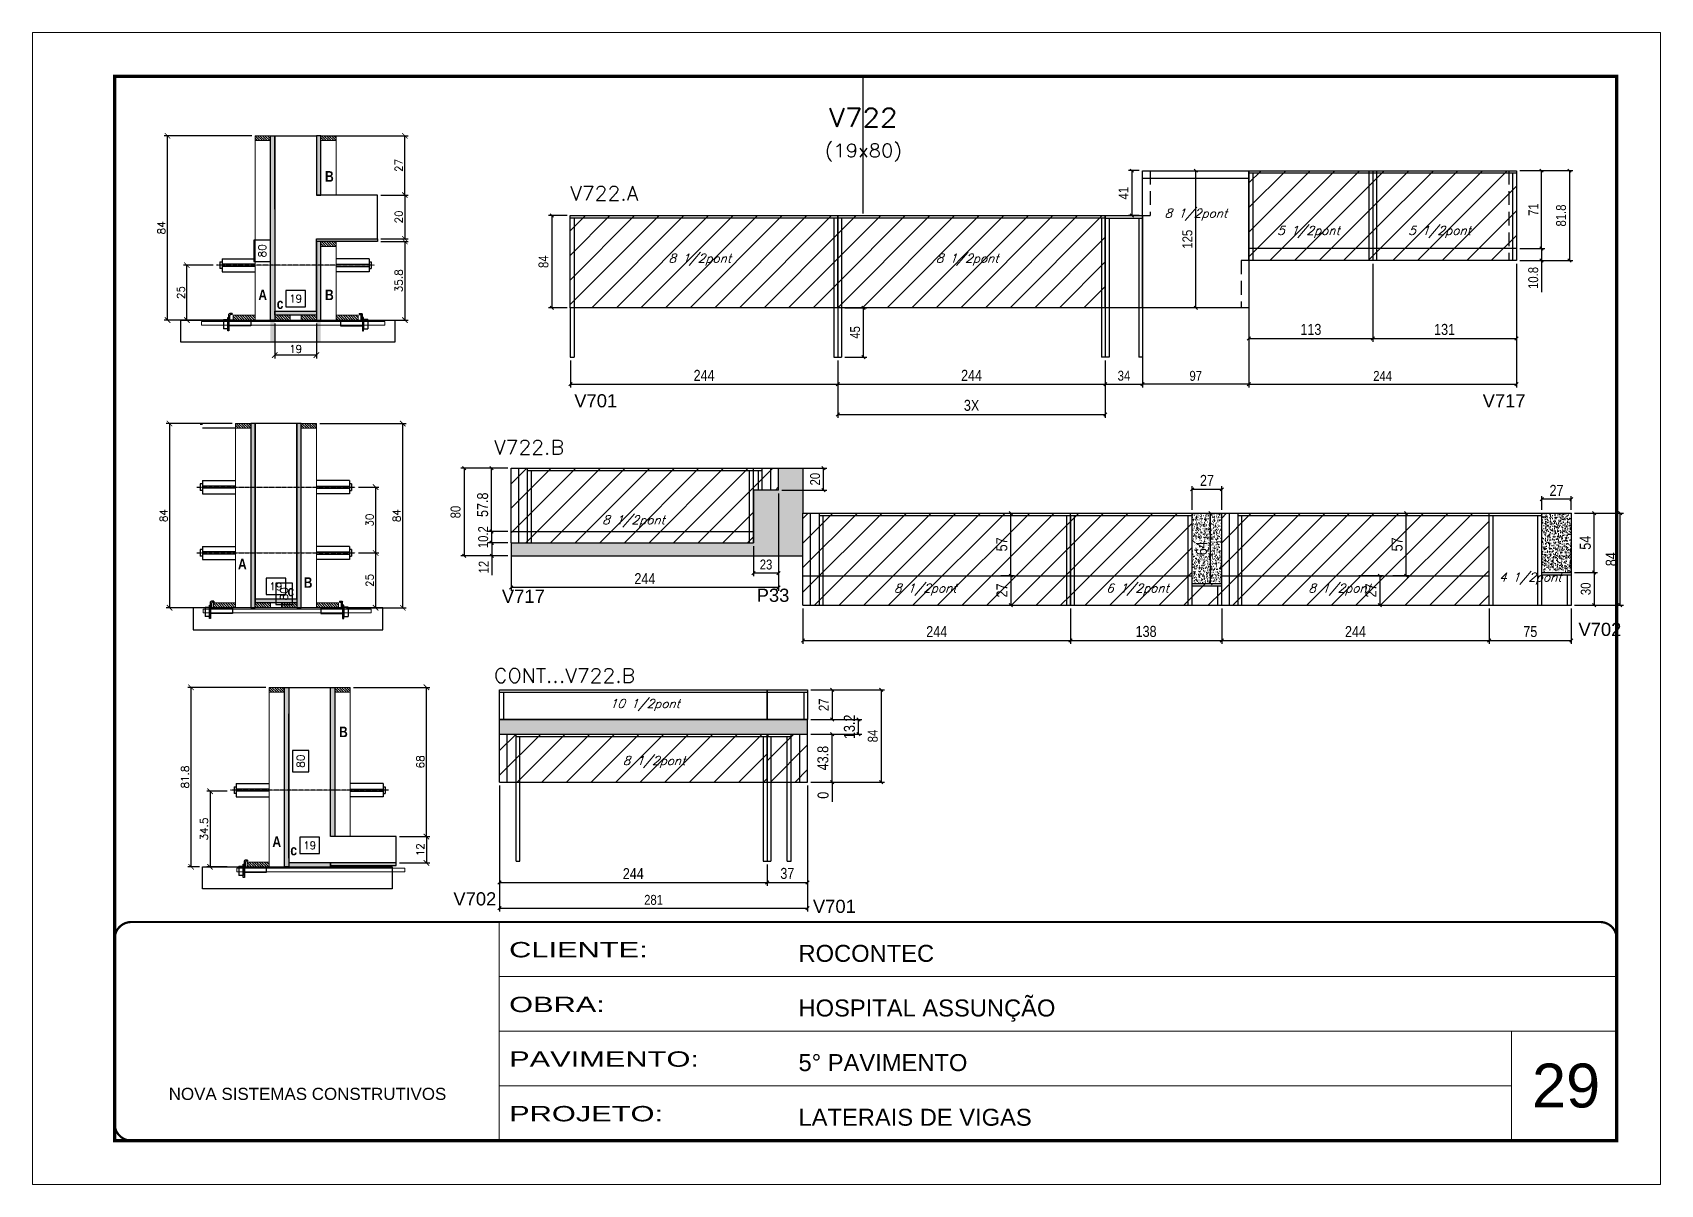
# Model space of a CAD drawing. Extents: x -20960 to -5926, y -2106 to 21915.
# Drawn here: x -12207 to -10722, y 12825 to 13875 of the extents above; entities that cross this region are included whole.
import ezdxf
from ezdxf.enums import TextEntityAlignment as Align

# ---------------------------------------------------------------- set-up
doc = ezdxf.new("R2010")
doc.units = 0
for name, pattern in [('CONTINUO', [0]), ('DASHED', [0.75, 0.5, -0.25]), ('HIDDEN', [0.375, 0.25, -0.125])]:
    doc.linetypes.add(name, pattern=pattern)
for name, color, linetype in [('5', 5, 'Continuous'), ('barrote', 251, 'Continuous'), ('COTA', 241, 'Continuous'), ('Cota Seção (2x)', 4, 'Continuous'), ('detalhes', 4, 'Continuous'), ('Painéis', 200, 'Continuous'), ('presilha', 1, 'Continuous'), ('Reaproveitamento', 251, 'Continuous'), ('SARR_2.2x7', 40, 'Continuous'), ('SARR_3.5x7', 81, 'Continuous'), ('TENSOR', 3, 'Continuous'), ('texto', 7, 'Continuous'), ('Texto de Titulo', 7, 'Continuous'), ('Texto Qtd Sarr', 242, 'Continuous')]:
    doc.layers.add(name, color=color, linetype=linetype)
for name, color, linetype, lineweight in [('CARIMBO', 255, 'Continuous', 9), ('CONCRETO', 251, 'Continuous', 25), ('Folhas', 255, 'Continuous', 9), ('Hachura', 251, 'Continuous', 9), ('Madeira', 126, 'Continuous', 18), ('SARRAFO DE PRESSAO', 251, 'DASHED', 9), ('SCO-___-LAJ', 2, 'Continuous', 0), ('Texto Seção', 7, 'Continuous', 15)]:
    doc.layers.add(name, color=color, linetype=linetype, lineweight=lineweight)
doc.styles.add('ARIAL', font='arial.ttf')
doc.styles.add('COTA TECNICA', font='techl___.ttf', dxfattribs={"height": 10})
doc.styles.add('COTA TECNICA-50', font='techl___.ttf', dxfattribs={"height": 9})
doc.styles.add('REGUA-120', font='ROMANS.shx', dxfattribs={"height": 15})
doc.styles.add('Romans', font='romans.shx')
doc.styles.get("Standard").update_dxf_attribs({"font": 'arial.ttf'})
doc.styles.add('TECNICA', font='techb___.ttf', dxfattribs={"height": 10})
doc.styles.add('Tecnologia', font='')
doc.styles.get('Tecnologia').set_extended_font_data('Forgotten Futurist')
doc.dimstyles.new('COTA PAINEL-50', dxfattribs={"dimtxt": 9, "dimasz": 3, "dimexe": 3, "dimexo": 3, "dimgap": 3, "dimtad": 1, "dimdec": 1, "dimzin": 12, "dimdsep": 46, "dimtxsty": 'COTA TECNICA-50', "dimblk1": 'OBLIQUE', "dimblk2": 'OBLIQUE', "dimsah": 1, "dimcen": 0.9, "dimclrd": 4, "dimclre": 4, "dimclrt": 240, "dimadec": 1, "dimazin": 3, "dimtfac": 1, "dimtdec": 1, "dimtmove": 0, "dimatfit": 3, "dimfxl": 1, "dimtolj": 1, "dimtzin": 12, "dimarcsym": 0})
doc.dimstyles.new('Cota Seção (2x)', dxfattribs={"dimtxt": 7, "dimasz": 5, "dimexe": 3, "dimexo": 3, "dimgap": 2, "dimtad": 3, "dimdec": 1, "dimlfac": 0.5, "dimzin": 12, "dimdsep": 46, "dimtxsty": 'Romans', "dimblk": 'ARCHTICK', "dimcen": 0, "dimclrd": 4, "dimclre": 4, "dimclrt": 1, "dimadec": 1, "dimazin": 3, "dimtfac": 1, "dimtdec": 1, "dimtmove": 0, "dimatfit": 3, "dimldrblk": 'OBLIQUE', "dimfxl": 1, "dimtolj": 1, "dimtzin": 12, "dimarcsym": 0})
doc.dimstyles.new('Cota Seção interna', dxfattribs={"dimtxt": 7, "dimasz": 6, "dimexe": 0.18, "dimexo": 2, "dimgap": -4, "dimtad": 3, "dimdec": 1, "dimlfac": 0.5, "dimzin": 12, "dimdsep": 46, "dimtxsty": 'Romans', "dimblk": 'ARCHTICK', "dimcen": 0.09, "dimse1": 1, "dimse2": 1, "dimsd1": 1, "dimsd2": 1, "dimclrd": 180, "dimclre": 5, "dimclrt": 1, "dimadec": 0, "dimazin": 3, "dimtfac": 1, "dimtdec": 1, "dimtofl": 0, "dimtmove": 0, "dimatfit": 3, "dimldrblk": 'ARCHTICK', "dimfxl": 1, "dimtolj": 1, "dimtzin": 0, "dimarcsym": 0})
doc.dimstyles.new('PAINEL', dxfattribs={"dimtxt": 10, "dimasz": 3, "dimexe": 3, "dimexo": 3, "dimgap": 3, "dimtad": 1, "dimdec": 1, "dimzin": 12, "dimdsep": 46, "dimtxsty": 'COTA TECNICA', "dimblk1": 'OBLIQUE', "dimblk2": 'OBLIQUE', "dimsah": 1, "dimcen": 0.9, "dimclrd": 4, "dimclre": 4, "dimclrt": 240, "dimadec": 1, "dimazin": 3, "dimtfac": 1, "dimtdec": 1, "dimtmove": 0, "dimatfit": 3, "dimfxl": 1, "dimtolj": 1, "dimtzin": 12, "dimarcsym": 0})
pattern_1 = [(50, (-150685.6413, -14036.3305), (5.46554007, -0.47817257), [0.5715, -6.2865]), (355, (-150685.6413, -14036.3305), (-1.05730264, 5.73170536), [0.4572, -5.02921753]), (100.4514447, (-150685.186, -14036.3704), (4.40823741, 5.25353256), [0.48570026, -5.34270734]), (46.1842, (-150685.641, -14034.8065), (8.13237123, -1.26126984), [0.85725, -9.42975]), (96.6355576, (-150684.964, -14034.912), (7.122124, 7.42278374), [0.7285507, -8.01406824]), (351.184151, (-150685.641, -14034.8065), (7.122124, 7.42278374), [0.685799, -7.54379196]), (21, (-150684.8793, -14035.1875), (4.54843174, -3.06795595), [0.5715, -6.2865]), (326, (-150684.8793, -14035.1875), (1.85406085, 5.52563898), [0.4572, -5.0292]), (71.451445, (-150684.5003, -14035.443), (6.40249258, 2.45768307), [0.48570026, -5.34269813]), (37.5, (-150685.6413, -14036.3305), (0.092658098, 2.536651166), [0, -4.96824, 0, -5.1054, 0, -5.04825]), (7.5, (-150685.6413, -14036.3305), (2.004589875, 3.005417245), [0, -2.91084, 0, -4.85394, 0, -1.92405]), (327.5, (-150687.3406, -14036.3305), (4.067717855, -0.17186232), [0, -1.905, 0, -5.9436, 0, -7.8867]), (317.5, (-150688.1026, -14036.3305), (4.44387544, 0.76279473), [0, -2.4765, 0, -3.94716, 0, -5.6007])]
pattern_2 = [(45, (-2998.156, -3677.611), (-11.22532, 11.22532), [])]
pattern_3 = [(45, (-1445.447, -3087.304), (-11.22532, 11.22532), [])]
pattern_4 = [(45, (-1445.447, -3056.504), (-11.22532, 11.22532), [])]
pattern_5 = [(315, (10961.6368, 5383.6119), (1.12253202, 1.12253202), [])]

msp = doc.modelspace()

# ---------------------------------------------------------------- texts
at = {"layer": '5', "linetype": 'Continuous'}
for s, p in [('V701', (-11712.84, 13533.74)), ('V717', (-10884.17, 13533.74)), ('V717', (-11778.85, 13355.52)), ('P33', (-11546.45, 13356.45)), ('V702', (-10796.81, 13325.35)), ('V702', (-11823.11, 13079.69)), ('V701', (-11495.12, 13072.87))]:
    msp.add_text(s, height=12, rotation=0.00004, dxfattribs=at).set_placement(p)
at = {"layer": 'CARIMBO', "style": 'ARIAL'}
msp.add_text('29', height=40, dxfattribs=at).set_placement((-10839.14, 12895.51))
at = {"layer": 'detalhes', "style": 'TECNICA'}
for s, p in [('B', (-11940.2, 13739.46)), ('A', (-12001.03, 13631.45)), ('B', (-11940.2, 13631.46)), ('c', (-11984.3, 13623.49)), ('A', (-12019.6, 13386.06)), ('c', (-11974.48, 13361.52)), ('B', (-11959.64, 13369.22)), ('B', (-11927.39, 13233.09)), ('A', (-11988.23, 13133.04)), ('c', (-11971.84, 13125.35))]:
    msp.add_text(s, height=9.6, dxfattribs=at).set_placement(p)
at = {"layer": 'texto', "color": 2, "char_height": 8, "attachment_point": 5, "style": 'Romans'}
for s, insert in [('{\\Q19;\\C256;8 1/2pont}', (-11145.76, 13709.32)), ('{\\Q19;\\C256;5 1/2pont}', (-11043.08, 13693.65)), ('{\\Q19;\\C256;5 1/2pont}', (-10923.51, 13693.65)), ('{\\Q19;\\C256;8 1/2pont}', (-11598.35, 13668.32)), ('{\\Q19;\\C256;8 1/2pont}', (-11354.35, 13668.32)), ('{\\Q19;\\C256;8 1/2pont}', (-11658.75, 13429.76)), ('{\\Q19;\\C256;4 1/2pont}', (-10840.72, 13377.64)), ('{\\Q19;\\C256;8 1/2pont}', (-11392.61, 13367.64)), ('{\\Q19;\\C256;6 1/2pont}', (-11199.02, 13367.64)), ('{\\Q19;\\C256;8 1/2pont}', (-11014.63, 13367.64)), ('{\\Q19;\\C256;10 1/2pont}', (-11648.44, 13262.34)), ('{\\Q19;\\C256;8 1/2pont}', (-11640.05, 13210.37))]:
    msp.add_mtext(s, dxfattribs=dict(at, insert=insert))
at = {"layer": 'Texto Seção', "style": 'REGUA-120', "width": 1.05}
for s, p in [('V722.A', (-11716.46, 13722.37)), ('V722.B', (-11785.99, 13490.83)), ('CONT...V722.B', (-11785.99, 13282.75))]:
    msp.add_text(s, height=13, dxfattribs=at).set_placement(p)

# ---------------------------------------------------------------- blocks, each defined once
blk = doc.blocks.new('9999999999')
at = {"color": 30, "linetype": 'CONTINUO'}
for p, q in [((98564.6, 34230.2), (98564.6, 34429.4)), ((98564.6, 34379.6), (99584, 34379.6)), ((98564.6, 34329.8), (99488, 34329.8)), ((99584, 34329.8), (99488, 34329.8)), ((99488, 34329.8), (99488, 34230.2)), ((98564.6, 34280), (99488, 34280))]:
    blk.add_line(p, q, dxfattribs=at)
at = {"color": 30, "linetype": 'CONTINUO', "const_width": 2}
blk.add_lwpolyline([(99584, 34230.2), (99584, 34414.4, 0.414214), (99569, 34429.4), (98229, 34429.4, 0.414214), (98214, 34414.4), (98214, 34245.2, 0.414214), (98229, 34230.2), (99584, 34230.2)], format="xyb", dxfattribs=at)
at = {"layer": 'Folhas'}
blk.add_lwpolyline([(98139, 34190.2), (99624, 34190.2), (99624, 35240.2), (98139, 35240.2)], close=True, dxfattribs=at)
at = {"layer": 'Folhas', "color": 30, "const_width": 3}
blk.add_lwpolyline([(98214, 34230.2), (99584, 34230.2), (99584, 35200.2), (98214, 35200.2)], close=True, dxfattribs=at)
at = {"color": 7, "linetype": 'Continuous', "ltscale": 5, "style": 'ARIAL'}
for s, height, p in [('ROCONTEC', 15.48, (98837.7, 34393.1)), ('HOSPITAL ASSUNÇÃO', 15.483, (98837.7, 34343.3)), ('5° PAVIMENTO', 15.483, (98837.7, 34293.5)), ('NOVA SISTEMAS CONSTRUTIVOS', 11.059, (98263.2, 34267.2)), ('LATERAIS DE VIGAS', 15.483, (98837.7, 34243.7))]:
    blk.add_text(s, height=height, dxfattribs=at).set_placement(p)
at = {"layer": 'Folhas', "color": 7, "style": 'Tecnologia', "width": 1.5}
for s, p in [('CLIENTE:', (98573.7, 34397.2)), ('OBRA:', (98573.7, 34347.3)), ('PAVIMENTO:', (98573.7, 34297.5)), ('PROJETO:', (98573.7, 34247.7))]:
    blk.add_text(s, height=14, dxfattribs=at).set_placement(p)
blk = doc.blocks.new('_ArchTick')
at = {"color": 0, "linetype": 'ByBlock', "const_width": 0.15}
blk.add_lwpolyline([(-0.5, -0.5), (0.5, 0.5)], dxfattribs=at)
blk = doc.blocks.new('*D906')
at = {"layer": 'COTA', "color": 4, "lineweight": -2, "transparency": 16777216}
for p, q in [((-11945, 13519), (-11866.3, 13519)), ((-11869.3, 13351), (-11869.3, 13519)), ((-11920.6, 13351), (-11866.3, 13351))]:
    blk.add_line(p, q, dxfattribs=at)
at = {"layer": 'Defpoints', "color": 0, "transparency": 16777216}
for p in [(-11948, 13519), (-11869.3, 13519), (-11923.6, 13351)]:
    blk.add_point(p, dxfattribs=at)
at = {"layer": 'COTA', "color": 4, "lineweight": -2, "transparency": 16777216, "xscale": 5, "yscale": 5, "zscale": 5}
for p, rotation in [((-11869.3, 13519), 90), ((-11869.3, 13351), 270)]:
    blk.add_blockref('_ArchTick', p, dxfattribs=dict(at, rotation=rotation))
at = {"layer": 'COTA', "color": 1, "transparency": 16777216, "insert": (-11874.8, 13435), "char_height": 7, "attachment_point": 5, "rotation": 90, "style": 'Romans'}
blk.add_mtext('\\A1;84', dxfattribs=at)
blk = doc.blocks.new('_Oblique')
at = {"color": 0, "linetype": 'ByBlock', "lineweight": -2}
blk.add_line((-0.5, -0.5), (0.5, 0.5), dxfattribs=at)
blk = doc.blocks.new('*D907')
at = {"layer": 'Cota Seção (2x)', "color": 180, "lineweight": -2, "transparency": 16777216}
for p, q in [((-11970, 13373.4), (-11985, 13373.4)), ((-11985, 13373.4), (-11985, 13354.1)), ((-11970, 13354.1), (-11970, 13373.4)), ((-11985, 13354.1), (-11970, 13354.1))]:
    blk.add_line(p, q, dxfattribs=at)
at = {"layer": 'Defpoints', "color": 0, "transparency": 16777216}
for p in [(-11966, 13519), (-11966, 13519), (-11966, 13359)]:
    blk.add_point(p, dxfattribs=at)
at = {"layer": 'Cota Seção (2x)', "color": 1, "transparency": 16777216, "insert": (-11977.5, 13363.7), "char_height": 7, "attachment_point": 5, "rotation": 90, "style": 'Romans'}
blk.add_mtext('\\A1;80', dxfattribs=at)
blk = doc.blocks.new('PRESILHA METÁLICA 1')
at = {"layer": 'presilha'}
for p, q in [((0, 13), (6, 13)), ((0, 13), (0, 0)), ((6, 0), (0, 0)), ((6, 15.5), (7.5, 15.5)), ((6, -2.5), (6, 15.5)), ((6, 13), (6, 0)), ((7.5, 10.6), (7.5, 19.9)), ((7.5, 15.5), (7.5, -2.5)), ((37.5, 4.1), (7.5, 4.1)), ((12, 21), (8.6, 21)), ((9, 11.6), (9, 18.9)), ((12, 19.5), (9.6, 19.5)), ((37.5, 11), (9.6, 11)), ((12, 21), (12, 19.5)), ((37.5, 11), (37.5, 4.1)), ((7.5, -2.5), (6, -2.5))]:
    blk.add_line(p, q, dxfattribs=at)
for centre, radius, start, end in [((8.6, 19.9), 1.14, 90, 180), ((9.6, 18.9), 0.57, 90, 180), ((9.6, 11.6), 0.57, 180, 270)]:
    blk.add_arc(centre, radius, start, end, dxfattribs=at)
blk = doc.blocks.new('*D915')
at = {"layer": 'Cota Seção (2x)', "color": 180, "lineweight": -2, "transparency": 16777216}
for p, q in [((-11976, 13378), (-11994, 13378)), ((-11994, 13378), (-11994, 13363)), ((-11976, 13363), (-11976, 13378)), ((-11994, 13363), (-11976, 13363))]:
    blk.add_line(p, q, dxfattribs=at)
at = {"layer": 'Defpoints', "color": 0, "transparency": 16777216}
for p in [(-12004, 13351), (-11966, 13359), (-11966, 13351)]:
    blk.add_point(p, dxfattribs=at)
at = {"layer": 'Cota Seção (2x)', "color": 1, "transparency": 16777216, "insert": (-11985, 13370.5), "char_height": 7, "attachment_point": 5, "style": 'Romans'}
blk.add_mtext('\\A1;19', dxfattribs=at)
blk = doc.blocks.new('*D916')
at = {"layer": 'COTA', "color": 4, "lineweight": -2, "transparency": 16777216}
for p, q in [((-12025, 13519), (-12085, 13519)), ((-12082, 13519), (-12082, 13351)), ((-12025, 13351), (-12085, 13351))]:
    blk.add_line(p, q, dxfattribs=at)
at = {"layer": 'Defpoints', "color": 0, "transparency": 16777216}
for p in [(-12022, 13519), (-12082, 13351), (-12022, 13351)]:
    blk.add_point(p, dxfattribs=at)
at = {"layer": 'COTA', "color": 4, "lineweight": -2, "transparency": 16777216, "xscale": 5, "yscale": 5, "zscale": 5}
for p, rotation in [((-12082, 13519), 90), ((-12082, 13351), 270)]:
    blk.add_blockref('_ArchTick', p, dxfattribs=dict(at, rotation=rotation))
at = {"layer": 'COTA', "color": 1, "transparency": 16777216, "insert": (-12087.5, 13435), "char_height": 7, "attachment_point": 5, "rotation": 90, "style": 'Romans'}
blk.add_mtext('\\A1;84', dxfattribs=at)
blk = doc.blocks.new('*D917')
at = {"layer": 'COTA', "color": 4, "lineweight": -2, "transparency": 16777216}
for p, q in [((-11909.7, 13401), (-11891.1, 13401)), ((-11894.1, 13401), (-11894.1, 13351)), ((-11909.7, 13351), (-11891.1, 13351))]:
    blk.add_line(p, q, dxfattribs=at)
at = {"layer": 'Defpoints', "color": 0, "transparency": 16777216}
for p in [(-11912.7, 13401), (-11912.7, 13351), (-11894.1, 13351)]:
    blk.add_point(p, dxfattribs=at)
at = {"layer": 'COTA', "color": 4, "lineweight": -2, "transparency": 16777216, "xscale": 5, "yscale": 5, "zscale": 5}
for p, rotation in [((-11894.1, 13401), 90), ((-11894.1, 13351), 270)]:
    blk.add_blockref('_ArchTick', p, dxfattribs=dict(at, rotation=rotation))
at = {"layer": 'COTA', "color": 1, "transparency": 16777216, "insert": (-11899.6, 13376), "char_height": 7, "attachment_point": 5, "rotation": 90, "style": 'Romans'}
blk.add_mtext('\\A1;25', dxfattribs=at)
blk = doc.blocks.new('*D918')
at = {"layer": 'COTA', "color": 4, "lineweight": -2, "transparency": 16777216}
for p, q in [((-11909.7, 13461), (-11891.1, 13461)), ((-11894.1, 13461), (-11894.1, 13401)), ((-11909.7, 13401), (-11891.1, 13401))]:
    blk.add_line(p, q, dxfattribs=at)
at = {"layer": 'Defpoints', "color": 0, "transparency": 16777216}
for p in [(-11912.7, 13461), (-11912.7, 13401), (-11894.1, 13401)]:
    blk.add_point(p, dxfattribs=at)
at = {"layer": 'COTA', "color": 4, "lineweight": -2, "transparency": 16777216, "xscale": 5, "yscale": 5, "zscale": 5}
for p, rotation in [((-11894.1, 13461), 90), ((-11894.1, 13401), 270)]:
    blk.add_blockref('_ArchTick', p, dxfattribs=dict(at, rotation=rotation))
at = {"layer": 'COTA', "color": 1, "transparency": 16777216, "insert": (-11899.6, 13431), "char_height": 7, "attachment_point": 5, "rotation": 90, "style": 'Romans'}
blk.add_mtext('\\A1;30', dxfattribs=at)
blk = doc.blocks.new('*D903')
at = {"layer": 'COTA', "color": 4, "lineweight": -2, "ltscale": 25, "transparency": 16777216}
for p, q in [((-11526.4, 13455.3), (-11526.4, 13366.6)), ((-11770.4, 13407.3), (-11770.4, 13366.6)), ((-11526.4, 13369.6), (-11770.4, 13369.6))]:
    blk.add_line(p, q, dxfattribs=at)
at = {"layer": 'Defpoints', "color": 0, "ltscale": 25, "transparency": 16777216}
for p in [(-11526.4, 13458.3), (-11770.4, 13410.3), (-11770.4, 13369.6)]:
    blk.add_point(p, dxfattribs=at)
at = {"layer": 'COTA', "color": 4, "lineweight": -2, "ltscale": 25, "transparency": 16777216, "xscale": 3, "yscale": 3, "zscale": 3, "rotation": 180}
blk.add_blockref('_Oblique', (-11770.4, 13369.6), dxfattribs=at)
at = {"layer": 'COTA', "color": 4, "lineweight": -2, "ltscale": 25, "transparency": 16777216, "xscale": 3, "yscale": 3, "zscale": 3}
blk.add_blockref('_Oblique', (-11526.4, 13369.6), dxfattribs=at)
at = {"layer": 'COTA', "color": 240, "ltscale": 25, "transparency": 16777216, "insert": (-11648.4, 13377.6), "char_height": 10, "attachment_point": 5, "style": 'COTA TECNICA'}
blk.add_mtext('\\A1;244', dxfattribs=at)
blk = doc.blocks.new('*D904')
at = {"layer": 'COTA', "color": 4, "lineweight": -2, "ltscale": 25, "transparency": 16777216}
for p, q in [((-11773.4, 13478.3), (-11791.3, 13478.3)), ((-11788.3, 13420.5), (-11788.3, 13478.3)), ((-11773.4, 13420.5), (-11791.3, 13420.5))]:
    blk.add_line(p, q, dxfattribs=at)
at = {"layer": 'Defpoints', "color": 0, "ltscale": 25, "transparency": 16777216}
for p in [(-11788.3, 13478.3), (-11770.4, 13478.3), (-11770.4, 13420.5)]:
    blk.add_point(p, dxfattribs=at)
at = {"layer": 'COTA', "color": 4, "lineweight": -2, "ltscale": 25, "transparency": 16777216, "xscale": 3, "yscale": 3, "zscale": 3}
for p, rotation in [((-11788.3, 13478.3), 90), ((-11788.3, 13420.5), 270)]:
    blk.add_blockref('_Oblique', p, dxfattribs=dict(at, rotation=rotation))
at = {"layer": 'COTA', "color": 240, "ltscale": 25, "transparency": 16777216, "insert": (-11796.4, 13444.9), "char_height": 10, "attachment_point": 5, "rotation": 90, "style": 'COTA TECNICA'}
blk.add_mtext('\\A1;57.8', dxfattribs=at)
blk = doc.blocks.new('*D952')
at = {"layer": 'COTA', "color": 4, "lineweight": -2, "ltscale": 25, "transparency": 16777216}
for p, q in [((-11504.2, 13350.3), (-11504.2, 13318.2)), ((-11260.2, 13350.3), (-11260.2, 13318.2)), ((-11504.2, 13321.2), (-11260.2, 13321.2))]:
    blk.add_line(p, q, dxfattribs=at)
at = {"layer": 'Defpoints', "color": 0, "ltscale": 25, "transparency": 16777216}
for p in [(-11504.2, 13353.3), (-11260.2, 13353.3), (-11260.2, 13321.2)]:
    blk.add_point(p, dxfattribs=at)
at = {"layer": 'COTA', "color": 4, "lineweight": -2, "ltscale": 25, "transparency": 16777216, "xscale": 3, "yscale": 3, "zscale": 3, "rotation": 180}
blk.add_blockref('_Oblique', (-11504.2, 13321.2), dxfattribs=at)
at = {"layer": 'COTA', "color": 4, "lineweight": -2, "ltscale": 25, "transparency": 16777216, "xscale": 3, "yscale": 3, "zscale": 3}
blk.add_blockref('_Oblique', (-11260.2, 13321.2), dxfattribs=at)
at = {"layer": 'COTA', "color": 240, "ltscale": 25, "transparency": 16777216, "insert": (-11382.2, 13329.3), "char_height": 10, "attachment_point": 5, "style": 'COTA TECNICA'}
blk.add_mtext('\\A1;244', dxfattribs=at)
blk = doc.blocks.new('*D953')
at = {"layer": 'COTA', "color": 4, "lineweight": -2, "ltscale": 25, "transparency": 16777216}
for p, q in [((-11260.2, 13350.3), (-11260.2, 13318.2)), ((-11122.2, 13350.3), (-11122.2, 13318.2)), ((-11260.2, 13321.2), (-11122.2, 13321.2))]:
    blk.add_line(p, q, dxfattribs=at)
at = {"layer": 'Defpoints', "color": 0, "ltscale": 25, "transparency": 16777216}
for p in [(-11260.2, 13353.3), (-11122.2, 13353.3), (-11122.2, 13321.2)]:
    blk.add_point(p, dxfattribs=at)
at = {"layer": 'COTA', "color": 4, "lineweight": -2, "ltscale": 25, "transparency": 16777216, "xscale": 3, "yscale": 3, "zscale": 3, "rotation": 180}
blk.add_blockref('_Oblique', (-11260.2, 13321.2), dxfattribs=at)
at = {"layer": 'COTA', "color": 4, "lineweight": -2, "ltscale": 25, "transparency": 16777216, "xscale": 3, "yscale": 3, "zscale": 3}
blk.add_blockref('_Oblique', (-11122.2, 13321.2), dxfattribs=at)
at = {"layer": 'COTA', "color": 240, "ltscale": 25, "transparency": 16777216, "insert": (-11191.2, 13329.4), "char_height": 10, "attachment_point": 5, "style": 'COTA TECNICA'}
blk.add_mtext('\\A1;138', dxfattribs=at)
blk = doc.blocks.new('*D954')
at = {"layer": 'COTA', "color": 4, "lineweight": -2, "ltscale": 25, "transparency": 16777216}
for p, q in [((-11122.2, 13350.3), (-11122.2, 13318.2)), ((-10878.2, 13350.3), (-10878.2, 13318.2)), ((-11122.2, 13321.2), (-10878.2, 13321.2))]:
    blk.add_line(p, q, dxfattribs=at)
at = {"layer": 'Defpoints', "color": 0, "ltscale": 25, "transparency": 16777216}
for p in [(-11122.2, 13353.3), (-10878.2, 13353.3), (-10878.2, 13321.2)]:
    blk.add_point(p, dxfattribs=at)
at = {"layer": 'COTA', "color": 4, "lineweight": -2, "ltscale": 25, "transparency": 16777216, "xscale": 3, "yscale": 3, "zscale": 3, "rotation": 180}
blk.add_blockref('_Oblique', (-11122.2, 13321.2), dxfattribs=at)
at = {"layer": 'COTA', "color": 4, "lineweight": -2, "ltscale": 25, "transparency": 16777216, "xscale": 3, "yscale": 3, "zscale": 3}
blk.add_blockref('_Oblique', (-10878.2, 13321.2), dxfattribs=at)
at = {"layer": 'COTA', "color": 240, "ltscale": 25, "transparency": 16777216, "insert": (-11000.2, 13329.3), "char_height": 10, "attachment_point": 5, "style": 'COTA TECNICA'}
blk.add_mtext('\\A1;244', dxfattribs=at)
blk = doc.blocks.new('*D955')
at = {"layer": 'COTA', "color": 4, "lineweight": -2, "ltscale": 25, "transparency": 16777216}
for p, q in [((-10878.2, 13350.3), (-10878.2, 13318.2)), ((-10803.3, 13350.3), (-10803.3, 13318.2)), ((-10878.2, 13321.2), (-10803.3, 13321.2))]:
    blk.add_line(p, q, dxfattribs=at)
at = {"layer": 'Defpoints', "color": 0, "ltscale": 25, "transparency": 16777216}
for p in [(-10878.2, 13353.3), (-10803.3, 13353.3), (-10803.3, 13321.2)]:
    blk.add_point(p, dxfattribs=at)
at = {"layer": 'COTA', "color": 4, "lineweight": -2, "ltscale": 25, "transparency": 16777216, "xscale": 3, "yscale": 3, "zscale": 3, "rotation": 180}
blk.add_blockref('_Oblique', (-10878.2, 13321.2), dxfattribs=at)
at = {"layer": 'COTA', "color": 4, "lineweight": -2, "ltscale": 25, "transparency": 16777216, "xscale": 3, "yscale": 3, "zscale": 3}
blk.add_blockref('_Oblique', (-10803.3, 13321.2), dxfattribs=at)
at = {"layer": 'COTA', "color": 240, "ltscale": 25, "transparency": 16777216, "insert": (-10840.7, 13329.3), "char_height": 10, "attachment_point": 5, "style": 'COTA TECNICA'}
blk.add_mtext('\\A1;75', dxfattribs=at)
blk = doc.blocks.new('*D956')
at = {"layer": 'COTA', "color": 4, "lineweight": -2, "ltscale": 25, "transparency": 16777216}
for p, q in [((-10800.3, 13437.3), (-10755.8, 13437.3)), ((-10758.8, 13353.3), (-10758.8, 13437.3)), ((-10800.3, 13353.3), (-10755.8, 13353.3))]:
    blk.add_line(p, q, dxfattribs=at)
at = {"layer": 'Defpoints', "color": 0, "ltscale": 25, "transparency": 16777216}
for p in [(-10803.3, 13437.3), (-10758.8, 13437.3), (-10803.3, 13353.3)]:
    blk.add_point(p, dxfattribs=at)
at = {"layer": 'COTA', "color": 4, "lineweight": -2, "ltscale": 25, "transparency": 16777216, "xscale": 3, "yscale": 3, "zscale": 3}
for p, rotation in [((-10758.8, 13437.3), 90), ((-10758.8, 13353.3), 270)]:
    blk.add_blockref('_Oblique', p, dxfattribs=dict(at, rotation=rotation))
at = {"layer": 'COTA', "color": 240, "ltscale": 25, "transparency": 16777216, "insert": (-10766.9, 13395.3), "char_height": 10, "attachment_point": 5, "rotation": 90, "style": 'COTA TECNICA'}
blk.add_mtext('\\A1;84', dxfattribs=at)
blk = doc.blocks.new('*D957')
at = {"layer": 'COTA', "color": 4, "lineweight": -2, "ltscale": 25, "transparency": 16777216}
for p, q in [((-10800.3, 13437.3), (-10779.4, 13437.3)), ((-10782.4, 13383.3), (-10782.4, 13437.3)), ((-10800.3, 13383.3), (-10779.4, 13383.3))]:
    blk.add_line(p, q, dxfattribs=at)
at = {"layer": 'Defpoints', "color": 0, "ltscale": 25, "transparency": 16777216}
for p in [(-10803.3, 13437.3), (-10782.4, 13437.3), (-10803.3, 13383.3)]:
    blk.add_point(p, dxfattribs=at)
at = {"layer": 'COTA', "color": 4, "lineweight": -2, "ltscale": 25, "transparency": 16777216, "xscale": 3, "yscale": 3, "zscale": 3}
for p, rotation in [((-10782.4, 13437.3), 90), ((-10782.4, 13383.3), 270)]:
    blk.add_blockref('_Oblique', p, dxfattribs=dict(at, rotation=rotation))
at = {"layer": 'COTA', "color": 240, "ltscale": 25, "transparency": 16777216, "insert": (-10790.5, 13410.3), "char_height": 10, "attachment_point": 5, "rotation": 90, "style": 'COTA TECNICA'}
blk.add_mtext('\\A1;54', dxfattribs=at)
blk = doc.blocks.new('*D958')
at = {"layer": 'COTA', "color": 4, "lineweight": -2, "ltscale": 25, "transparency": 16777216}
for p, q in [((-10830.3, 13440.3), (-10830.3, 13452.9)), ((-10803.3, 13449.9), (-10830.3, 13449.9)), ((-10803.3, 13440.3), (-10803.3, 13452.9))]:
    blk.add_line(p, q, dxfattribs=at)
at = {"layer": 'Defpoints', "color": 0, "ltscale": 25, "transparency": 16777216}
for p in [(-10830.3, 13449.9), (-10830.3, 13437.3), (-10803.3, 13437.3)]:
    blk.add_point(p, dxfattribs=at)
at = {"layer": 'COTA', "color": 4, "lineweight": -2, "ltscale": 25, "transparency": 16777216, "xscale": 3, "yscale": 3, "zscale": 3, "rotation": 180}
blk.add_blockref('_Oblique', (-10830.3, 13449.9), dxfattribs=at)
at = {"layer": 'COTA', "color": 4, "lineweight": -2, "ltscale": 25, "transparency": 16777216, "xscale": 3, "yscale": 3, "zscale": 3}
blk.add_blockref('_Oblique', (-10803.3, 13449.9), dxfattribs=at)
at = {"layer": 'COTA', "color": 240, "ltscale": 25, "transparency": 16777216, "insert": (-10816.8, 13458), "char_height": 10, "attachment_point": 5, "style": 'COTA TECNICA'}
blk.add_mtext('\\A1;27', dxfattribs=at)
blk = doc.blocks.new('*D959')
at = {"layer": 'COTA', "color": 4, "lineweight": -2, "ltscale": 25, "transparency": 16777216}
for p, q in [((-10997.2, 13380.3), (-10975, 13380.3)), ((-10978, 13380.3), (-10978, 13353.3)), ((-10997.2, 13353.3), (-10975, 13353.3))]:
    blk.add_line(p, q, dxfattribs=at)
at = {"layer": 'Defpoints', "color": 0, "ltscale": 25, "transparency": 16777216}
for p in [(-11000.2, 13380.3), (-11000.2, 13353.3), (-10978, 13353.3)]:
    blk.add_point(p, dxfattribs=at)
at = {"layer": 'COTA', "color": 4, "lineweight": -2, "ltscale": 25, "transparency": 16777216, "xscale": 3, "yscale": 3, "zscale": 3}
for p, rotation in [((-10978, 13380.3), 90), ((-10978, 13353.3), 270)]:
    blk.add_blockref('_Oblique', p, dxfattribs=dict(at, rotation=rotation))
at = {"layer": 'COTA', "color": 240, "ltscale": 25, "transparency": 16777216, "insert": (-10986.1, 13366.8), "char_height": 10, "attachment_point": 5, "rotation": 90, "style": 'COTA TECNICA'}
blk.add_mtext('\\A1;27', dxfattribs=at)
blk = doc.blocks.new('*D960')
at = {"layer": 'COTA', "color": 4, "lineweight": -2, "ltscale": 25, "transparency": 16777216}
for p, q in [((-10973.2, 13437.3), (-10951.1, 13437.3)), ((-10954.1, 13380.3), (-10954.1, 13437.3)), ((-10966.1, 13380.3), (-10951.1, 13380.3))]:
    blk.add_line(p, q, dxfattribs=at)
at = {"layer": 'Defpoints', "color": 0, "ltscale": 25, "transparency": 16777216}
for p in [(-10976.2, 13437.3), (-10954.1, 13437.3), (-10969.1, 13380.3)]:
    blk.add_point(p, dxfattribs=at)
at = {"layer": 'COTA', "color": 4, "lineweight": -2, "ltscale": 25, "transparency": 16777216, "xscale": 3, "yscale": 3, "zscale": 3}
for p, rotation in [((-10954.1, 13437.3), 90), ((-10954.1, 13380.3), 270)]:
    blk.add_blockref('_Oblique', p, dxfattribs=dict(at, rotation=rotation))
at = {"layer": 'COTA', "color": 240, "ltscale": 25, "transparency": 16777216, "insert": (-10962.2, 13408.8), "char_height": 10, "attachment_point": 5, "rotation": 90, "style": 'COTA TECNICA'}
blk.add_mtext('\\A1;57', dxfattribs=at)
blk = doc.blocks.new('*D961')
at = {"layer": 'COTA', "color": 4, "lineweight": -2, "ltscale": 25, "transparency": 16777216}
for p, q in [((-11323.7, 13380.3), (-11311.6, 13380.3)), ((-11314.6, 13380.3), (-11314.6, 13353.3)), ((-11323.7, 13353.3), (-11311.6, 13353.3))]:
    blk.add_line(p, q, dxfattribs=at)
at = {"layer": 'Defpoints', "color": 0, "ltscale": 25, "transparency": 16777216}
for p in [(-11326.7, 13380.3), (-11326.7, 13353.3), (-11314.6, 13353.3)]:
    blk.add_point(p, dxfattribs=at)
at = {"layer": 'COTA', "color": 4, "lineweight": -2, "ltscale": 25, "transparency": 16777216, "xscale": 3, "yscale": 3, "zscale": 3}
for p, rotation in [((-11314.6, 13380.3), 90), ((-11314.6, 13353.3), 270)]:
    blk.add_blockref('_Oblique', p, dxfattribs=dict(at, rotation=rotation))
at = {"layer": 'COTA', "color": 240, "ltscale": 25, "transparency": 16777216, "insert": (-11322.7, 13366.8), "char_height": 10, "attachment_point": 5, "rotation": 90, "style": 'COTA TECNICA'}
blk.add_mtext('\\A1;27', dxfattribs=at)
blk = doc.blocks.new('*D905')
at = {"layer": 'COTA', "color": 4, "lineweight": -2, "ltscale": 25, "transparency": 16777216}
for p, q in [((-11326.6, 13437.3), (-11311.6, 13437.3)), ((-11314.6, 13380.3), (-11314.6, 13437.3)), ((-11323.7, 13380.3), (-11311.6, 13380.3))]:
    blk.add_line(p, q, dxfattribs=at)
at = {"layer": 'Defpoints', "color": 0, "ltscale": 25, "transparency": 16777216}
for p in [(-11329.6, 13437.3), (-11314.6, 13437.3), (-11326.7, 13380.3)]:
    blk.add_point(p, dxfattribs=at)
at = {"layer": 'COTA', "color": 4, "lineweight": -2, "ltscale": 25, "transparency": 16777216, "xscale": 3, "yscale": 3, "zscale": 3}
for p, rotation in [((-11314.6, 13437.3), 90), ((-11314.6, 13380.3), 270)]:
    blk.add_blockref('_Oblique', p, dxfattribs=dict(at, rotation=rotation))
at = {"layer": 'COTA', "color": 240, "ltscale": 25, "transparency": 16777216, "insert": (-11322.8, 13408.8), "char_height": 10, "attachment_point": 5, "rotation": 90, "style": 'COTA TECNICA'}
blk.add_mtext('\\A1;57', dxfattribs=at)
blk = doc.blocks.new('*D962')
at = {"layer": 'COTA', "color": 4, "lineweight": -2, "ltscale": 25, "transparency": 16777216}
for p, q in [((-11149.2, 13440.3), (-11149.2, 13462)), ((-11149.2, 13459), (-11122.2, 13459)), ((-11122.2, 13440.3), (-11122.2, 13462))]:
    blk.add_line(p, q, dxfattribs=at)
at = {"layer": 'Defpoints', "color": 0, "ltscale": 25, "transparency": 16777216}
for p in [(-11122.2, 13459), (-11149.2, 13437.3), (-11122.2, 13437.3)]:
    blk.add_point(p, dxfattribs=at)
at = {"layer": 'COTA', "color": 4, "lineweight": -2, "ltscale": 25, "transparency": 16777216, "xscale": 3, "yscale": 3, "zscale": 3, "rotation": 180}
blk.add_blockref('_Oblique', (-11149.2, 13459), dxfattribs=at)
at = {"layer": 'COTA', "color": 4, "lineweight": -2, "ltscale": 25, "transparency": 16777216, "xscale": 3, "yscale": 3, "zscale": 3}
blk.add_blockref('_Oblique', (-11122.2, 13459), dxfattribs=at)
at = {"layer": 'COTA', "color": 240, "ltscale": 25, "transparency": 16777216, "insert": (-11135.7, 13467.1), "char_height": 10, "attachment_point": 5, "style": 'COTA TECNICA'}
blk.add_mtext('\\A1;27', dxfattribs=at)
blk = doc.blocks.new('*D963')
at = {"layer": 'COTA', "color": 4, "lineweight": -2, "ltscale": 25, "transparency": 16777216}
for p, q in [((-11146.2, 13437.3), (-11129.5, 13437.3)), ((-11132.5, 13373.3), (-11132.5, 13437.3)), ((-11146.2, 13373.3), (-11129.5, 13373.3))]:
    blk.add_line(p, q, dxfattribs=at)
at = {"layer": 'Defpoints', "color": 0, "ltscale": 25, "transparency": 16777216}
for p in [(-11149.2, 13437.3), (-11132.5, 13437.3), (-11149.2, 13373.3)]:
    blk.add_point(p, dxfattribs=at)
at = {"layer": 'COTA', "color": 4, "lineweight": -2, "ltscale": 25, "transparency": 16777216, "xscale": 3, "yscale": 3, "zscale": 3}
for p, rotation in [((-11132.5, 13437.3), 90), ((-11132.5, 13373.3), 270)]:
    blk.add_blockref('_Oblique', p, dxfattribs=dict(at, rotation=rotation))
at = {"layer": 'COTA', "color": 240, "ltscale": 25, "transparency": 16777216, "insert": (-11140.6, 13405.3), "char_height": 10, "attachment_point": 5, "rotation": 90, "style": 'COTA TECNICA'}
blk.add_mtext('\\A1;64', dxfattribs=at)
blk = doc.blocks.new('*D964')
at = {"layer": 'COTA', "color": 4, "lineweight": -2, "transparency": 16777216}
for p, q in [((-11773.4, 13420.5), (-11791.3, 13420.5)), ((-11773.4, 13410.3), (-11791.3, 13410.3)), ((-11788.3, 13420.5), (-11788.3, 13410.3))]:
    blk.add_line(p, q, dxfattribs=at)
at = {"layer": 'Defpoints', "color": 0, "transparency": 16777216}
for p in [(-11788.3, 13410.3), (-11770.4, 13420.5), (-11770.4, 13410.3)]:
    blk.add_point(p, dxfattribs=at)
at = {"layer": 'COTA', "color": 4, "lineweight": -2, "transparency": 16777216, "xscale": 3, "yscale": 3, "zscale": 3}
for p, rotation in [((-11788.3, 13420.5), 90), ((-11788.3, 13410.3), 270)]:
    blk.add_blockref('_Oblique', p, dxfattribs=dict(at, rotation=rotation))
at = {"layer": 'COTA', "color": 240, "transparency": 16777216, "insert": (-11795.9, 13415.4), "char_height": 9, "attachment_point": 5, "rotation": 90, "style": 'COTA TECNICA-50'}
blk.add_mtext('\\A1;10.2', dxfattribs=at)
blk = doc.blocks.new('*D937')
at = {"layer": 'COTA', "color": 4, "lineweight": -2, "ltscale": 25, "transparency": 16777216}
for p, q in [((-11781, 13189.1), (-11781, 13097.6)), ((-11537, 13117.1), (-11537, 13097.6)), ((-11781, 13100.6), (-11537, 13100.6))]:
    blk.add_line(p, q, dxfattribs=at)
at = {"layer": 'Defpoints', "color": 0, "ltscale": 25, "transparency": 16777216}
for p in [(-11781, 13192.1), (-11537, 13120.1), (-11537, 13100.6)]:
    blk.add_point(p, dxfattribs=at)
at = {"layer": 'COTA', "color": 4, "lineweight": -2, "ltscale": 25, "transparency": 16777216, "xscale": 3, "yscale": 3, "zscale": 3, "rotation": 180}
blk.add_blockref('_Oblique', (-11781, 13100.6), dxfattribs=at)
at = {"layer": 'COTA', "color": 4, "lineweight": -2, "ltscale": 25, "transparency": 16777216, "xscale": 3, "yscale": 3, "zscale": 3}
blk.add_blockref('_Oblique', (-11537, 13100.6), dxfattribs=at)
at = {"layer": 'COTA', "color": 240, "ltscale": 25, "transparency": 16777216, "insert": (-11659, 13108.7), "char_height": 10, "attachment_point": 5, "style": 'COTA TECNICA'}
blk.add_mtext('\\A1;244', dxfattribs=at)
blk = doc.blocks.new('*D938')
at = {"layer": 'COTA', "color": 4, "lineweight": -2, "ltscale": 25, "transparency": 16777216}
for p, q in [((-11500, 13189.1), (-11500, 13097.6)), ((-11537, 13117.1), (-11537, 13097.6)), ((-11537, 13100.6), (-11500, 13100.6))]:
    blk.add_line(p, q, dxfattribs=at)
at = {"layer": 'Defpoints', "color": 0, "ltscale": 25, "transparency": 16777216}
for p in [(-11500, 13192.1), (-11537, 13120.1), (-11500, 13100.6)]:
    blk.add_point(p, dxfattribs=at)
at = {"layer": 'COTA', "color": 4, "lineweight": -2, "ltscale": 25, "transparency": 16777216, "xscale": 3, "yscale": 3, "zscale": 3, "rotation": 180}
blk.add_blockref('_Oblique', (-11537, 13100.6), dxfattribs=at)
at = {"layer": 'COTA', "color": 4, "lineweight": -2, "ltscale": 25, "transparency": 16777216, "xscale": 3, "yscale": 3, "zscale": 3}
blk.add_blockref('_Oblique', (-11500, 13100.6), dxfattribs=at)
at = {"layer": 'COTA', "color": 240, "ltscale": 25, "transparency": 16777216, "insert": (-11518.5, 13108.8), "char_height": 10, "attachment_point": 5, "style": 'COTA TECNICA'}
blk.add_mtext('\\A1;37', dxfattribs=at)
blk = doc.blocks.new('*D939')
at = {"layer": 'COTA', "color": 4, "lineweight": -2, "ltscale": 25, "transparency": 16777216}
for p, q in [((-11497, 13249.1), (-11450.6, 13249.1)), ((-11453.6, 13235.9), (-11453.6, 13249.1)), ((-11497, 13235.9), (-11450.6, 13235.9))]:
    blk.add_line(p, q, dxfattribs=at)
at = {"layer": 'Defpoints', "color": 0, "ltscale": 25, "transparency": 16777216}
for p in [(-11500, 13249.1), (-11453.6, 13249.1), (-11500, 13235.9)]:
    blk.add_point(p, dxfattribs=at)
at = {"layer": 'COTA', "color": 4, "lineweight": -2, "ltscale": 25, "transparency": 16777216, "xscale": 3, "yscale": 3, "zscale": 3}
for p, rotation in [((-11453.6, 13249.1), 90), ((-11453.6, 13235.9), 270)]:
    blk.add_blockref('_Oblique', p, dxfattribs=dict(at, rotation=rotation))
at = {"layer": 'COTA', "color": 240, "ltscale": 25, "transparency": 16777216, "insert": (-11461.8, 13242.5), "char_height": 10, "attachment_point": 5, "rotation": 90, "style": 'COTA TECNICA'}
blk.add_mtext('\\A1;13.2', dxfattribs=at)
blk = doc.blocks.new('*D940')
at = {"layer": 'COTA', "color": 4, "lineweight": -2, "ltscale": 25, "transparency": 16777216}
for p, q in [((-11497, 13192.1), (-11474.7, 13192.1)), ((-11497, 13192.1), (-11474.7, 13192.1)), ((-11477.7, 13192.1), (-11477.7, 13195.1)), ((-11477.7, 13192.1), (-11477.7, 13174.1))]:
    blk.add_line(p, q, dxfattribs=at)
at = {"layer": 'Defpoints', "color": 0, "ltscale": 25, "transparency": 16777216}
for p in [(-11500, 13192.1), (-11500, 13192.1), (-11477.7, 13192.1)]:
    blk.add_point(p, dxfattribs=at)
at = {"layer": 'COTA', "color": 4, "lineweight": -2, "ltscale": 25, "transparency": 16777216, "xscale": 3, "yscale": 3, "zscale": 3}
for rotation in [270, 90]:
    blk.add_blockref('_Oblique', (-11477.7, 13192.1), dxfattribs=dict(at, rotation=rotation))
at = {"layer": 'COTA', "color": 240, "ltscale": 25, "transparency": 16777216, "insert": (-11485.8, 13180.1), "char_height": 10, "attachment_point": 5, "rotation": 90, "style": 'COTA TECNICA'}
blk.add_mtext('\\A1;0', dxfattribs=at)
blk = doc.blocks.new('*D941')
at = {"layer": 'COTA', "color": 4, "lineweight": -2, "ltscale": 25, "transparency": 16777216}
for p, q in [((-11497, 13235.9), (-11474.7, 13235.9)), ((-11477.7, 13192.1), (-11477.7, 13235.9)), ((-11497, 13192.1), (-11474.7, 13192.1))]:
    blk.add_line(p, q, dxfattribs=at)
at = {"layer": 'Defpoints', "color": 0, "ltscale": 25, "transparency": 16777216}
for p in [(-11500, 13235.9), (-11477.7, 13235.9), (-11500, 13192.1)]:
    blk.add_point(p, dxfattribs=at)
at = {"layer": 'COTA', "color": 4, "lineweight": -2, "ltscale": 25, "transparency": 16777216, "xscale": 3, "yscale": 3, "zscale": 3}
for p, rotation in [((-11477.7, 13235.9), 90), ((-11477.7, 13192.1), 270)]:
    blk.add_blockref('_Oblique', p, dxfattribs=dict(at, rotation=rotation))
at = {"layer": 'COTA', "color": 240, "ltscale": 25, "transparency": 16777216, "insert": (-11486, 13214), "char_height": 10, "attachment_point": 5, "rotation": 90, "style": 'COTA TECNICA'}
blk.add_mtext('\\A1;43.8', dxfattribs=at)
blk = doc.blocks.new('*D926')
at = {"layer": 'COTA', "color": 4, "lineweight": -2, "transparency": 16777216}
for p, q in [((-10850.4, 13749.5), (-10802, 13749.5)), ((-10805, 13749.5), (-10805, 13667.7)), ((-10850.4, 13667.7), (-10802, 13667.7))]:
    blk.add_line(p, q, dxfattribs=at)
at = {"layer": 'Defpoints', "color": 0, "transparency": 16777216}
for p in [(-10853.4, 13749.5), (-10853.4, 13667.7), (-10805, 13667.7)]:
    blk.add_point(p, dxfattribs=at)
at = {"layer": 'COTA', "color": 4, "lineweight": -2, "transparency": 16777216, "xscale": 3, "yscale": 3, "zscale": 3}
for p, rotation in [((-10805, 13749.5), 90), ((-10805, 13667.7), 270)]:
    blk.add_blockref('_Oblique', p, dxfattribs=dict(at, rotation=rotation))
at = {"layer": 'COTA', "color": 240, "transparency": 16777216, "insert": (-10812.6, 13708.6), "char_height": 9, "attachment_point": 5, "rotation": 90, "style": 'COTA TECNICA-50'}
blk.add_mtext('\\A1;81.8', dxfattribs=at)
blk = doc.blocks.new('*D927')
at = {"layer": 'COTA', "color": 4, "lineweight": -2, "transparency": 16777216}
for p, q in [((-10853.4, 13664.7), (-10853.4, 13551.9)), ((-11097.4, 13621.5), (-11097.4, 13551.9)), ((-11097.4, 13554.9), (-10853.4, 13554.9))]:
    blk.add_line(p, q, dxfattribs=at)
at = {"layer": 'Defpoints', "color": 0, "transparency": 16777216}
for p in [(-10853.4, 13667.7), (-11097.4, 13624.5), (-10853.4, 13554.9)]:
    blk.add_point(p, dxfattribs=at)
at = {"layer": 'COTA', "color": 4, "lineweight": -2, "transparency": 16777216, "xscale": 3, "yscale": 3, "zscale": 3, "rotation": 180}
blk.add_blockref('_Oblique', (-11097.4, 13554.9), dxfattribs=at)
at = {"layer": 'COTA', "color": 4, "lineweight": -2, "transparency": 16777216, "xscale": 3, "yscale": 3, "zscale": 3}
blk.add_blockref('_Oblique', (-10853.4, 13554.9), dxfattribs=at)
at = {"layer": 'COTA', "color": 240, "transparency": 16777216, "insert": (-10975.4, 13562.4), "char_height": 9, "attachment_point": 5, "style": 'COTA TECNICA-50'}
blk.add_mtext('\\A1;244', dxfattribs=at)
blk = doc.blocks.new('*D928')
at = {"layer": 'COTA', "color": 4, "lineweight": -2, "transparency": 16777216}
for p, q in [((-11194.4, 13621.5), (-11194.4, 13551.9)), ((-11097.4, 13621.5), (-11097.4, 13551.9)), ((-11097.4, 13554.9), (-11194.4, 13554.9))]:
    blk.add_line(p, q, dxfattribs=at)
at = {"layer": 'Defpoints', "color": 0, "transparency": 16777216}
for p in [(-11194.4, 13624.5), (-11097.4, 13624.5), (-11194.4, 13554.9)]:
    blk.add_point(p, dxfattribs=at)
at = {"layer": 'COTA', "color": 4, "lineweight": -2, "transparency": 16777216, "xscale": 3, "yscale": 3, "zscale": 3, "rotation": 180}
blk.add_blockref('_Oblique', (-11194.4, 13554.9), dxfattribs=at)
at = {"layer": 'COTA', "color": 4, "lineweight": -2, "transparency": 16777216, "xscale": 3, "yscale": 3, "zscale": 3}
blk.add_blockref('_Oblique', (-11097.4, 13554.9), dxfattribs=at)
at = {"layer": 'COTA', "color": 240, "transparency": 16777216, "insert": (-11145.9, 13562.4), "char_height": 9, "attachment_point": 5, "style": 'COTA TECNICA-50'}
blk.add_mtext('\\A1;97', dxfattribs=at)
blk = doc.blocks.new('*D929')
at = {"layer": 'COTA', "color": 4, "lineweight": -2, "transparency": 16777216}
for p, q in [((-11197.4, 13749.5), (-11207.2, 13749.5)), ((-11204.2, 13749.5), (-11204.2, 13708.5)), ((-11197.4, 13708.5), (-11207.2, 13708.5))]:
    blk.add_line(p, q, dxfattribs=at)
at = {"layer": 'Defpoints', "color": 0, "transparency": 16777216}
for p in [(-11194.4, 13749.5), (-11204.2, 13708.5), (-11194.4, 13708.5)]:
    blk.add_point(p, dxfattribs=at)
at = {"layer": 'COTA', "color": 4, "lineweight": -2, "transparency": 16777216, "xscale": 3, "yscale": 3, "zscale": 3}
for p, rotation in [((-11204.2, 13749.5), 90), ((-11204.2, 13708.5), 270)]:
    blk.add_blockref('_Oblique', p, dxfattribs=dict(at, rotation=rotation))
at = {"layer": 'COTA', "color": 240, "transparency": 16777216, "insert": (-11211.8, 13729), "char_height": 9, "attachment_point": 5, "rotation": 90, "style": 'COTA TECNICA-50'}
blk.add_mtext('\\A1;41', dxfattribs=at)
blk = doc.blocks.new('*D930')
at = {"layer": 'COTA', "color": 4, "lineweight": -2, "transparency": 16777216}
blk.add_line((-11145.9, 13624.5), (-11145.9, 13749.5), dxfattribs=at)
at = {"layer": 'Defpoints', "color": 0, "transparency": 16777216}
for p in [(-11145.9, 13749.5), (-11145.9, 13749.5), (-11145.9, 13624.5)]:
    blk.add_point(p, dxfattribs=at)
at = {"layer": 'COTA', "color": 4, "lineweight": -2, "transparency": 16777216, "xscale": 3, "yscale": 3, "zscale": 3}
for p, rotation in [((-11145.9, 13749.5), 90), ((-11145.9, 13624.5), 270)]:
    blk.add_blockref('_Oblique', p, dxfattribs=dict(at, rotation=rotation))
at = {"layer": 'COTA', "color": 240, "transparency": 16777216, "insert": (-11153.5, 13687), "char_height": 9, "attachment_point": 5, "rotation": 90, "style": 'COTA TECNICA-50'}
blk.add_mtext('\\A1;125', dxfattribs=at)
blk = doc.blocks.new('*D885')
at = {"layer": 'COTA', "color": 4, "lineweight": -2, "ltscale": 25, "transparency": 16777216}
for p, q in [((-11472.4, 13576.5), (-11472.4, 13524.2)), ((-11228.4, 13576.5), (-11228.4, 13524.2)), ((-11472.4, 13527.2), (-11228.4, 13527.2))]:
    blk.add_line(p, q, dxfattribs=at)
at = {"layer": 'Defpoints', "color": 0, "ltscale": 25, "transparency": 16777216}
for p in [(-11472.4, 13579.5), (-11228.4, 13579.5), (-11228.4, 13527.2)]:
    blk.add_point(p, dxfattribs=at)
at = {"layer": 'COTA', "color": 4, "lineweight": -2, "ltscale": 25, "transparency": 16777216, "xscale": 3, "yscale": 3, "zscale": 3, "rotation": 180}
blk.add_blockref('_Oblique', (-11472.4, 13527.2), dxfattribs=at)
at = {"layer": 'COTA', "color": 4, "lineweight": -2, "ltscale": 25, "transparency": 16777216, "xscale": 3, "yscale": 3, "zscale": 3}
blk.add_blockref('_Oblique', (-11228.4, 13527.2), dxfattribs=at)
at = {"layer": 'COTA', "color": 240, "ltscale": 25, "transparency": 16777216, "insert": (-11350.4, 13535.5), "char_height": 10, "attachment_point": 5, "style": 'COTA TECNICA'}
blk.add_mtext('\\A1;3X', dxfattribs=at)
blk = doc.blocks.new('*D886')
at = {"layer": 'COTA', "color": 4, "lineweight": -2, "ltscale": 25, "transparency": 16777216}
for p, q in [((-11716.4, 13576.5), (-11716.4, 13551.9)), ((-11472.4, 13576.5), (-11472.4, 13551.9)), ((-11716.4, 13554.9), (-11472.4, 13554.9))]:
    blk.add_line(p, q, dxfattribs=at)
at = {"layer": 'Defpoints', "color": 0, "ltscale": 25, "transparency": 16777216}
for p in [(-11716.4, 13579.5), (-11472.4, 13579.5), (-11472.4, 13554.9)]:
    blk.add_point(p, dxfattribs=at)
at = {"layer": 'COTA', "color": 4, "lineweight": -2, "ltscale": 25, "transparency": 16777216, "xscale": 3, "yscale": 3, "zscale": 3, "rotation": 180}
blk.add_blockref('_Oblique', (-11716.4, 13554.9), dxfattribs=at)
at = {"layer": 'COTA', "color": 4, "lineweight": -2, "ltscale": 25, "transparency": 16777216, "xscale": 3, "yscale": 3, "zscale": 3}
blk.add_blockref('_Oblique', (-11472.4, 13554.9), dxfattribs=at)
at = {"layer": 'COTA', "color": 240, "ltscale": 25, "transparency": 16777216, "insert": (-11594.4, 13562.9), "char_height": 10, "attachment_point": 5, "style": 'COTA TECNICA'}
blk.add_mtext('\\A1;244', dxfattribs=at)
blk = doc.blocks.new('*D887')
at = {"layer": 'COTA', "color": 4, "lineweight": -2, "ltscale": 25, "transparency": 16777216}
for p, q in [((-11472.4, 13576.5), (-11472.4, 13551.9)), ((-11228.4, 13576.5), (-11228.4, 13551.9)), ((-11472.4, 13554.9), (-11228.4, 13554.9))]:
    blk.add_line(p, q, dxfattribs=at)
at = {"layer": 'Defpoints', "color": 0, "ltscale": 25, "transparency": 16777216}
for p in [(-11472.4, 13579.5), (-11228.4, 13579.5), (-11228.4, 13554.9)]:
    blk.add_point(p, dxfattribs=at)
at = {"layer": 'COTA', "color": 4, "lineweight": -2, "ltscale": 25, "transparency": 16777216, "xscale": 3, "yscale": 3, "zscale": 3, "rotation": 180}
blk.add_blockref('_Oblique', (-11472.4, 13554.9), dxfattribs=at)
at = {"layer": 'COTA', "color": 4, "lineweight": -2, "ltscale": 25, "transparency": 16777216, "xscale": 3, "yscale": 3, "zscale": 3}
blk.add_blockref('_Oblique', (-11228.4, 13554.9), dxfattribs=at)
at = {"layer": 'COTA', "color": 240, "ltscale": 25, "transparency": 16777216, "insert": (-11350.4, 13562.9), "char_height": 10, "attachment_point": 5, "style": 'COTA TECNICA'}
blk.add_mtext('\\A1;244', dxfattribs=at)
blk = doc.blocks.new('*D888')
at = {"layer": 'COTA', "color": 4, "lineweight": -2, "transparency": 16777216}
for p, q in [((-10850.4, 13678.5), (-10827.4, 13678.5)), ((-10830.4, 13678.5), (-10830.4, 13667.7)), ((-10850.4, 13667.7), (-10827.4, 13667.7)), ((-10830.4, 13667.7), (-10830.4, 13638.6))]:
    blk.add_line(p, q, dxfattribs=at)
at = {"layer": 'Defpoints', "color": 0, "transparency": 16777216}
for p in [(-10853.4, 13678.5), (-10830.4, 13678.5), (-10853.4, 13667.7)]:
    blk.add_point(p, dxfattribs=at)
at = {"layer": 'COTA', "color": 4, "lineweight": -2, "transparency": 16777216, "xscale": 3, "yscale": 3, "zscale": 3}
for p, rotation in [((-10830.4, 13678.5), 90), ((-10830.4, 13667.7), 270)]:
    blk.add_blockref('_Oblique', p, dxfattribs=dict(at, rotation=rotation))
at = {"layer": 'COTA', "color": 240, "transparency": 16777216, "insert": (-10838, 13651.7), "char_height": 9, "attachment_point": 5, "rotation": 90, "style": 'COTA TECNICA-50'}
blk.add_mtext('\\A1;10.8', dxfattribs=at)
blk = doc.blocks.new('*D889')
at = {"layer": 'COTA', "color": 4, "lineweight": -2, "transparency": 16777216}
for p, q in [((-10850.4, 13749.5), (-10827.4, 13749.5)), ((-10830.4, 13678.5), (-10830.4, 13749.5)), ((-10850.4, 13678.5), (-10827.4, 13678.5))]:
    blk.add_line(p, q, dxfattribs=at)
at = {"layer": 'Defpoints', "color": 0, "transparency": 16777216}
for p in [(-10853.4, 13749.5), (-10830.4, 13749.5), (-10853.4, 13678.5)]:
    blk.add_point(p, dxfattribs=at)
at = {"layer": 'COTA', "color": 4, "lineweight": -2, "transparency": 16777216, "xscale": 3, "yscale": 3, "zscale": 3}
for p, rotation in [((-10830.4, 13749.5), 90), ((-10830.4, 13678.5), 270)]:
    blk.add_blockref('_Oblique', p, dxfattribs=dict(at, rotation=rotation))
at = {"layer": 'COTA', "color": 240, "transparency": 16777216, "insert": (-10837.9, 13714), "char_height": 9, "attachment_point": 5, "rotation": 90, "style": 'COTA TECNICA-50'}
blk.add_mtext('\\A1;71', dxfattribs=at)
blk = doc.blocks.new('*D890')
at = {"layer": 'COTA', "color": 4, "lineweight": -2, "ltscale": 25, "transparency": 16777216}
for p, q in [((-10984.4, 13664.7), (-10984.4, 13593.5)), ((-10853.4, 13664.7), (-10853.4, 13593.5)), ((-10984.4, 13596.5), (-10853.4, 13596.5))]:
    blk.add_line(p, q, dxfattribs=at)
at = {"layer": 'Defpoints', "color": 0, "ltscale": 25, "transparency": 16777216}
for p in [(-10984.4, 13667.7), (-10853.4, 13667.7), (-10853.4, 13596.5)]:
    blk.add_point(p, dxfattribs=at)
at = {"layer": 'COTA', "color": 4, "lineweight": -2, "ltscale": 25, "transparency": 16777216, "xscale": 3, "yscale": 3, "zscale": 3, "rotation": 180}
blk.add_blockref('_Oblique', (-10984.4, 13596.5), dxfattribs=at)
at = {"layer": 'COTA', "color": 4, "lineweight": -2, "ltscale": 25, "transparency": 16777216, "xscale": 3, "yscale": 3, "zscale": 3}
blk.add_blockref('_Oblique', (-10853.4, 13596.5), dxfattribs=at)
at = {"layer": 'COTA', "color": 240, "ltscale": 25, "transparency": 16777216, "insert": (-10918.9, 13604.7), "char_height": 10, "attachment_point": 5, "style": 'COTA TECNICA'}
blk.add_mtext('\\A1;131', dxfattribs=at)
blk = doc.blocks.new('*D931')
at = {"layer": 'COTA', "color": 4, "lineweight": -2, "ltscale": 25, "transparency": 16777216}
for p, q in [((-10984.4, 13664.7), (-10984.4, 13593.5)), ((-11097.4, 13625.3), (-11097.4, 13593.5)), ((-11097.4, 13596.5), (-10984.4, 13596.5))]:
    blk.add_line(p, q, dxfattribs=at)
at = {"layer": 'Defpoints', "color": 0, "ltscale": 25, "transparency": 16777216}
for p in [(-10984.4, 13667.7), (-11097.4, 13628.3), (-10984.4, 13596.5)]:
    blk.add_point(p, dxfattribs=at)
at = {"layer": 'COTA', "color": 4, "lineweight": -2, "ltscale": 25, "transparency": 16777216, "xscale": 3, "yscale": 3, "zscale": 3, "rotation": 180}
blk.add_blockref('_Oblique', (-11097.4, 13596.5), dxfattribs=at)
at = {"layer": 'COTA', "color": 4, "lineweight": -2, "ltscale": 25, "transparency": 16777216, "xscale": 3, "yscale": 3, "zscale": 3}
blk.add_blockref('_Oblique', (-10984.4, 13596.5), dxfattribs=at)
at = {"layer": 'COTA', "color": 240, "ltscale": 25, "transparency": 16777216, "insert": (-11040.9, 13604.7), "char_height": 10, "attachment_point": 5, "style": 'COTA TECNICA'}
blk.add_mtext('\\A1;113', dxfattribs=at)
blk = doc.blocks.new('*D932')
at = {"layer": 'COTA', "color": 4, "lineweight": -2, "transparency": 16777216}
for p, q in [((-11465.9, 13624.5), (-11446, 13624.5)), ((-11449, 13579.5), (-11449, 13624.5)), ((-11465.9, 13579.5), (-11446, 13579.5))]:
    blk.add_line(p, q, dxfattribs=at)
at = {"layer": 'Defpoints', "color": 0, "transparency": 16777216}
for p in [(-11468.9, 13624.5), (-11449, 13624.5), (-11468.9, 13579.5)]:
    blk.add_point(p, dxfattribs=at)
at = {"layer": 'COTA', "color": 4, "lineweight": -2, "transparency": 16777216, "xscale": 3, "yscale": 3, "zscale": 3}
for p, rotation in [((-11449, 13624.5), 90), ((-11449, 13579.5), 270)]:
    blk.add_blockref('_Oblique', p, dxfattribs=dict(at, rotation=rotation))
at = {"layer": 'COTA', "color": 240, "transparency": 16777216, "insert": (-11456.6, 13602), "char_height": 9, "attachment_point": 5, "rotation": 90, "style": 'COTA TECNICA-50'}
blk.add_mtext('\\A1;45', dxfattribs=at)
blk = doc.blocks.new('*D933')
at = {"layer": 'COTA', "color": 4, "lineweight": -2, "transparency": 16777216}
for p, q in [((-11719.4, 13708.5), (-11736.3, 13708.5)), ((-11733.3, 13708.5), (-11733.3, 13624.5)), ((-11719.4, 13624.5), (-11736.3, 13624.5))]:
    blk.add_line(p, q, dxfattribs=at)
at = {"layer": 'Defpoints', "color": 0, "transparency": 16777216}
for p in [(-11716.4, 13708.5), (-11733.3, 13624.5), (-11716.4, 13624.5)]:
    blk.add_point(p, dxfattribs=at)
at = {"layer": 'COTA', "color": 4, "lineweight": -2, "transparency": 16777216, "xscale": 3, "yscale": 3, "zscale": 3}
for p, rotation in [((-11733.3, 13708.5), 90), ((-11733.3, 13624.5), 270)]:
    blk.add_blockref('_Oblique', p, dxfattribs=dict(at, rotation=rotation))
at = {"layer": 'COTA', "color": 240, "transparency": 16777216, "insert": (-11740.9, 13666.5), "char_height": 9, "attachment_point": 5, "rotation": 90, "style": 'COTA TECNICA-50'}
blk.add_mtext('\\A1;84', dxfattribs=at)
blk = doc.blocks.new('*D934')
at = {"layer": 'COTA', "color": 4, "lineweight": -2, "transparency": 16777216}
for p, q in [((-11228.4, 13576.5), (-11228.4, 13551.9)), ((-11194.4, 13576.5), (-11194.4, 13551.9)), ((-11228.4, 13554.9), (-11194.4, 13554.9))]:
    blk.add_line(p, q, dxfattribs=at)
at = {"layer": 'Defpoints', "color": 0, "transparency": 16777216}
for p in [(-11228.4, 13579.5), (-11194.4, 13579.5), (-11194.4, 13554.9)]:
    blk.add_point(p, dxfattribs=at)
at = {"layer": 'COTA', "color": 4, "lineweight": -2, "transparency": 16777216, "xscale": 3, "yscale": 3, "zscale": 3, "rotation": 180}
blk.add_blockref('_Oblique', (-11228.4, 13554.9), dxfattribs=at)
at = {"layer": 'COTA', "color": 4, "lineweight": -2, "transparency": 16777216, "xscale": 3, "yscale": 3, "zscale": 3}
blk.add_blockref('_Oblique', (-11194.4, 13554.9), dxfattribs=at)
at = {"layer": 'COTA', "color": 240, "transparency": 16777216, "insert": (-11211.4, 13562.5), "char_height": 9, "attachment_point": 5, "style": 'COTA TECNICA-50'}
blk.add_mtext('\\A1;34', dxfattribs=at)
blk = doc.blocks.new('*D891')
at = {"layer": 'COTA', "color": 4, "lineweight": -2, "transparency": 16777216}
for p, q in [((-11773.4, 13478.3), (-11816.4, 13478.3)), ((-11813.4, 13478.3), (-11813.4, 13398.3)), ((-11773.4, 13398.3), (-11816.4, 13398.3))]:
    blk.add_line(p, q, dxfattribs=at)
at = {"layer": 'Defpoints', "color": 0, "transparency": 16777216}
for p in [(-11770.4, 13478.3), (-11813.4, 13398.3), (-11770.4, 13398.3)]:
    blk.add_point(p, dxfattribs=at)
at = {"layer": 'COTA', "color": 4, "lineweight": -2, "transparency": 16777216, "xscale": 3, "yscale": 3, "zscale": 3}
for p, rotation in [((-11813.4, 13478.3), 90), ((-11813.4, 13398.3), 270)]:
    blk.add_blockref('_Oblique', p, dxfattribs=dict(at, rotation=rotation))
at = {"layer": 'COTA', "color": 240, "transparency": 16777216, "insert": (-11821.1, 13438.3), "char_height": 9, "attachment_point": 5, "rotation": 90, "style": 'COTA TECNICA-50'}
blk.add_mtext('\\A1;80', dxfattribs=at)
blk = doc.blocks.new('*D935')
at = {"layer": 'COTA', "color": 4, "lineweight": -2, "transparency": 16777216}
for p, q in [((-11773.4, 13410.3), (-11791, 13410.3)), ((-11788, 13410.3), (-11788, 13398.3)), ((-11773.4, 13398.3), (-11791, 13398.3)), ((-11788, 13398.3), (-11788, 13380.9))]:
    blk.add_line(p, q, dxfattribs=at)
at = {"layer": 'Defpoints', "color": 0, "transparency": 16777216}
for p in [(-11770.4, 13410.3), (-11788, 13398.3), (-11770.4, 13398.3)]:
    blk.add_point(p, dxfattribs=at)
at = {"layer": 'COTA', "color": 4, "lineweight": -2, "transparency": 16777216, "xscale": 3, "yscale": 3, "zscale": 3}
for p, rotation in [((-11788, 13410.3), 90), ((-11788, 13398.3), 270)]:
    blk.add_blockref('_Oblique', p, dxfattribs=dict(at, rotation=rotation))
at = {"layer": 'COTA', "color": 240, "transparency": 16777216, "insert": (-11795.5, 13388.1), "char_height": 9, "attachment_point": 5, "rotation": 90, "style": 'COTA TECNICA-50'}
blk.add_mtext('\\A1;12', dxfattribs=at)
blk = doc.blocks.new('*D936')
at = {"layer": 'COTA', "color": 4, "lineweight": -2, "transparency": 16777216}
for p, q in [((-10800.3, 13383.3), (-10779.4, 13383.3)), ((-10782.4, 13383.3), (-10782.4, 13353.3)), ((-10800.3, 13353.3), (-10779.4, 13353.3))]:
    blk.add_line(p, q, dxfattribs=at)
at = {"layer": 'Defpoints', "color": 0, "transparency": 16777216}
for p in [(-10803.3, 13383.3), (-10803.3, 13353.3), (-10782.4, 13353.3)]:
    blk.add_point(p, dxfattribs=at)
at = {"layer": 'COTA', "color": 4, "lineweight": -2, "transparency": 16777216, "xscale": 3, "yscale": 3, "zscale": 3}
for p, rotation in [((-10782.4, 13383.3), 90), ((-10782.4, 13353.3), 270)]:
    blk.add_blockref('_Oblique', p, dxfattribs=dict(at, rotation=rotation))
at = {"layer": 'COTA', "color": 240, "transparency": 16777216, "insert": (-10790.1, 13368.3), "char_height": 9, "attachment_point": 5, "rotation": 90, "style": 'COTA TECNICA-50'}
blk.add_mtext('\\A1;30', dxfattribs=at)
blk = doc.blocks.new('*D920')
at = {"layer": 'COTA', "color": 4, "lineweight": -2, "transparency": 16777216}
for p, q in [((-11781, 13189.1), (-11781, 13074.2)), ((-11500, 13189.1), (-11500, 13074.2)), ((-11781, 13077.2), (-11500, 13077.2))]:
    blk.add_line(p, q, dxfattribs=at)
at = {"layer": 'Defpoints', "color": 0, "transparency": 16777216}
for p in [(-11781, 13192.1), (-11500, 13192.1), (-11500, 13077.2)]:
    blk.add_point(p, dxfattribs=at)
at = {"layer": 'COTA', "color": 4, "lineweight": -2, "transparency": 16777216, "xscale": 3, "yscale": 3, "zscale": 3, "rotation": 180}
blk.add_blockref('_Oblique', (-11781, 13077.2), dxfattribs=at)
at = {"layer": 'COTA', "color": 4, "lineweight": -2, "transparency": 16777216, "xscale": 3, "yscale": 3, "zscale": 3}
blk.add_blockref('_Oblique', (-11500, 13077.2), dxfattribs=at)
at = {"layer": 'COTA', "color": 240, "transparency": 16777216, "insert": (-11640.5, 13084.7), "char_height": 9, "attachment_point": 5, "style": 'COTA TECNICA-50'}
blk.add_mtext('\\A1;281', dxfattribs=at)
blk = doc.blocks.new('*D874')
at = {"layer": 'COTA', "color": 4, "lineweight": -2, "transparency": 16777216}
for p, q in [((-11497, 13276.1), (-11429.9, 13276.1)), ((-11432.9, 13276.1), (-11432.9, 13192.1)), ((-11497, 13192.1), (-11429.9, 13192.1))]:
    blk.add_line(p, q, dxfattribs=at)
at = {"layer": 'Defpoints', "color": 0, "transparency": 16777216}
for p in [(-11500, 13276.1), (-11500, 13192.1), (-11432.9, 13192.1)]:
    blk.add_point(p, dxfattribs=at)
at = {"layer": 'COTA', "color": 4, "lineweight": -2, "transparency": 16777216, "xscale": 3, "yscale": 3, "zscale": 3}
for p, rotation in [((-11432.9, 13276.1), 90), ((-11432.9, 13192.1), 270)]:
    blk.add_blockref('_Oblique', p, dxfattribs=dict(at, rotation=rotation))
at = {"layer": 'COTA', "color": 240, "transparency": 16777216, "insert": (-11440.5, 13234.1), "char_height": 9, "attachment_point": 5, "rotation": 90, "style": 'COTA TECNICA-50'}
blk.add_mtext('\\A1;84', dxfattribs=at)
blk = doc.blocks.new('*D921')
at = {"layer": 'COTA', "color": 4, "lineweight": -2, "transparency": 16777216}
for p, q in [((-11497, 13276.1), (-11474.7, 13276.1)), ((-11477.7, 13276.1), (-11477.7, 13249.1)), ((-11497, 13249.1), (-11474.7, 13249.1))]:
    blk.add_line(p, q, dxfattribs=at)
at = {"layer": 'Defpoints', "color": 0, "transparency": 16777216}
for p in [(-11500, 13276.1), (-11500, 13249.1), (-11477.7, 13249.1)]:
    blk.add_point(p, dxfattribs=at)
at = {"layer": 'COTA', "color": 4, "lineweight": -2, "transparency": 16777216, "xscale": 3, "yscale": 3, "zscale": 3}
for p, rotation in [((-11477.7, 13276.1), 90), ((-11477.7, 13249.1), 270)]:
    blk.add_blockref('_Oblique', p, dxfattribs=dict(at, rotation=rotation))
at = {"layer": 'COTA', "color": 240, "transparency": 16777216, "insert": (-11485.3, 13262.6), "char_height": 9, "attachment_point": 5, "rotation": 90, "style": 'COTA TECNICA-50'}
blk.add_mtext('\\A1;27', dxfattribs=at)
blk = doc.blocks.new('titulo1')
at = {"layer": 'Defpoints', "color": 252, "linetype": 'HIDDEN', "ltscale": 2}
blk.add_line((0, 0), (0, 125), dxfattribs=at)
at = {"layer": 'Defpoints', "style": 'Romans', "oblique": 15}
blk.add_attdef('FOLHA', text='', height=10, dxfattribs=at).set_placement((0, 15.6), align=Align.MIDDLE_CENTER)
at = {"layer": 'Texto Qtd Sarr', "color": 3, "style": 'Romans', "oblique": 15}
for tag, height, p in [('TITULO', 17, (0, 71.4)), ('SEÇÃO', 12, (0, 41.5))]:
    blk.add_attdef(tag, text='', height=height, dxfattribs=at).set_placement(p, align=Align.MIDDLE_CENTER)
blk = doc.blocks.new('*D875')
at = {"layer": 'COTA', "color": 4, "lineweight": -2, "transparency": 16777216}
for p, q in [((-12007, 13781.3), (-12086.9, 13781.3)), ((-12083.9, 13613.3), (-12083.9, 13781.3)), ((-12022.6, 13613.3), (-12086.9, 13613.3))]:
    blk.add_line(p, q, dxfattribs=at)
at = {"layer": 'Defpoints', "color": 0, "transparency": 16777216}
for p in [(-12083.9, 13781.3), (-12004, 13781.3), (-12019.6, 13613.3)]:
    blk.add_point(p, dxfattribs=at)
at = {"layer": 'COTA', "color": 4, "lineweight": -2, "transparency": 16777216, "xscale": 5, "yscale": 5, "zscale": 5}
for p, rotation in [((-12083.9, 13781.3), 90), ((-12083.9, 13613.3), 270)]:
    blk.add_blockref('_ArchTick', p, dxfattribs=dict(at, rotation=rotation))
at = {"layer": 'COTA', "color": 1, "transparency": 16777216, "insert": (-12089.4, 13697.3), "char_height": 7, "attachment_point": 5, "rotation": 90, "style": 'Romans'}
blk.add_mtext('\\A1;84', dxfattribs=at)
blk = doc.blocks.new('*D876')
at = {"layer": 'Cota Seção (2x)', "color": 180, "lineweight": -2, "transparency": 16777216}
for p, q in [((-11990, 13686.1), (-12005, 13686.1)), ((-12005, 13686.1), (-12005, 13666.7)), ((-11990, 13666.7), (-11990, 13686.1)), ((-12005, 13666.7), (-11990, 13666.7))]:
    blk.add_line(p, q, dxfattribs=at)
at = {"layer": 'Defpoints', "color": 0, "transparency": 16777216}
for p in [(-11986, 13781.3), (-11986, 13781.3), (-11986, 13621.3)]:
    blk.add_point(p, dxfattribs=at)
at = {"layer": 'Cota Seção (2x)', "color": 1, "transparency": 16777216, "insert": (-11997.5, 13676.4), "char_height": 7, "attachment_point": 5, "rotation": 90, "style": 'Romans'}
blk.add_mtext('\\A1;80', dxfattribs=at)
blk = doc.blocks.new('*D877')
at = {"layer": 'COTA', "color": 4, "lineweight": -2, "transparency": 16777216}
for p, q in [((-11889.4, 13727.3), (-11864.4, 13727.3)), ((-11867.4, 13727.3), (-11867.4, 13687.3)), ((-11889.4, 13687.3), (-11864.4, 13687.3))]:
    blk.add_line(p, q, dxfattribs=at)
at = {"layer": 'Defpoints', "color": 0, "transparency": 16777216}
for p in [(-11892.4, 13727.3), (-11892.4, 13687.3), (-11867.4, 13687.3)]:
    blk.add_point(p, dxfattribs=at)
at = {"layer": 'COTA', "color": 4, "lineweight": -2, "transparency": 16777216, "xscale": 5, "yscale": 5, "zscale": 5}
for p, rotation in [((-11867.4, 13727.3), 90), ((-11867.4, 13687.3), 270)]:
    blk.add_blockref('_ArchTick', p, dxfattribs=dict(at, rotation=rotation))
at = {"layer": 'COTA', "color": 1, "transparency": 16777216, "insert": (-11872.9, 13707.3), "char_height": 7, "attachment_point": 5, "rotation": 90, "style": 'Romans'}
blk.add_mtext('\\A1;20', dxfattribs=at)
blk = doc.blocks.new('*D878')
at = {"layer": 'COTA', "color": 4, "lineweight": -2, "transparency": 16777216}
for p, q in [((-11889.4, 13684.9), (-11864.4, 13684.9)), ((-11867.4, 13684.9), (-11867.4, 13613.3)), ((-11911.4, 13613.3), (-11864.4, 13613.3))]:
    blk.add_line(p, q, dxfattribs=at)
at = {"layer": 'Defpoints', "color": 0, "transparency": 16777216}
for p in [(-11892.4, 13684.9), (-11914.4, 13613.3), (-11867.4, 13613.3)]:
    blk.add_point(p, dxfattribs=at)
at = {"layer": 'COTA', "color": 4, "lineweight": -2, "transparency": 16777216, "xscale": 5, "yscale": 5, "zscale": 5}
for p, rotation in [((-11867.4, 13684.9), 90), ((-11867.4, 13613.3), 270)]:
    blk.add_blockref('_ArchTick', p, dxfattribs=dict(at, rotation=rotation))
at = {"layer": 'COTA', "color": 1, "transparency": 16777216, "insert": (-11872.9, 13649.1), "char_height": 7, "attachment_point": 5, "rotation": 90, "style": 'Romans'}
blk.add_mtext('\\A1;35.8', dxfattribs=at)
blk = doc.blocks.new('*D879')
at = {"layer": 'COTA', "color": 4, "lineweight": -2, "transparency": 16777216}
for p, q in [((-11986, 13610.3), (-11986, 13578.4)), ((-11948, 13610.3), (-11948, 13578.4)), ((-11948, 13581.4), (-11986, 13581.4))]:
    blk.add_line(p, q, dxfattribs=at)
at = {"layer": 'Defpoints', "color": 0, "transparency": 16777216}
for p in [(-11986, 13613.3), (-11948, 13613.3), (-11986, 13581.4)]:
    blk.add_point(p, dxfattribs=at)
at = {"layer": 'COTA', "color": 4, "lineweight": -2, "transparency": 16777216, "xscale": 5, "yscale": 5, "zscale": 5, "rotation": 180}
blk.add_blockref('_ArchTick', (-11986, 13581.4), dxfattribs=at)
at = {"layer": 'COTA', "color": 4, "lineweight": -2, "transparency": 16777216, "xscale": 5, "yscale": 5, "zscale": 5}
blk.add_blockref('_ArchTick', (-11948, 13581.4), dxfattribs=at)
at = {"layer": 'COTA', "color": 1, "transparency": 16777216, "insert": (-11967, 13586.9), "char_height": 7, "attachment_point": 5, "style": 'Romans'}
blk.add_mtext('\\A1;19', dxfattribs=at)
blk = doc.blocks.new('*D922')
at = {"layer": 'COTA', "color": 4, "lineweight": -2, "transparency": 16777216}
for p, q in [((-12042.3, 13663.3), (-12069.2, 13663.3)), ((-12066.2, 13613.3), (-12066.2, 13663.3)), ((-12027, 13613.3), (-12069.2, 13613.3))]:
    blk.add_line(p, q, dxfattribs=at)
at = {"layer": 'Defpoints', "color": 0, "transparency": 16777216}
for p in [(-12066.2, 13663.3), (-12039.3, 13663.3), (-12024, 13613.3)]:
    blk.add_point(p, dxfattribs=at)
at = {"layer": 'COTA', "color": 4, "lineweight": -2, "transparency": 16777216, "xscale": 5, "yscale": 5, "zscale": 5}
for p, rotation in [((-12066.2, 13663.3), 90), ((-12066.2, 13613.3), 270)]:
    blk.add_blockref('_ArchTick', p, dxfattribs=dict(at, rotation=rotation))
at = {"layer": 'COTA', "color": 1, "transparency": 16777216, "insert": (-12071.7, 13638.3), "char_height": 7, "attachment_point": 5, "rotation": 90, "style": 'Romans'}
blk.add_mtext('\\A1;25', dxfattribs=at)
blk = doc.blocks.new('*D923')
at = {"layer": 'COTA', "color": 4, "lineweight": -2, "transparency": 16777216}
for p, q in [((-11941, 13781.3), (-11864.4, 13781.3)), ((-11867.4, 13727.3), (-11867.4, 13781.3)), ((-11889.4, 13727.3), (-11864.4, 13727.3))]:
    blk.add_line(p, q, dxfattribs=at)
at = {"layer": 'Defpoints', "color": 0, "transparency": 16777216}
for p in [(-11944, 13781.3), (-11867.4, 13781.3), (-11892.4, 13727.3)]:
    blk.add_point(p, dxfattribs=at)
at = {"layer": 'COTA', "color": 4, "lineweight": -2, "transparency": 16777216, "xscale": 5, "yscale": 5, "zscale": 5}
for p, rotation in [((-11867.4, 13781.3), 90), ((-11867.4, 13727.3), 270)]:
    blk.add_blockref('_ArchTick', p, dxfattribs=dict(at, rotation=rotation))
at = {"layer": 'COTA', "color": 1, "transparency": 16777216, "insert": (-11872.9, 13754.3), "char_height": 7, "attachment_point": 5, "rotation": 90, "style": 'Romans'}
blk.add_mtext('\\A1;27', dxfattribs=at)
blk = doc.blocks.new('*D924')
at = {"layer": 'Cota Seção (2x)', "color": 180, "lineweight": -2, "transparency": 16777216}
for p, q in [((-11958, 13640.3), (-11976, 13640.3)), ((-11976, 13640.3), (-11976, 13625.3)), ((-11958, 13625.3), (-11958, 13640.3)), ((-11976, 13625.3), (-11958, 13625.3))]:
    blk.add_line(p, q, dxfattribs=at)
at = {"layer": 'Defpoints', "color": 0, "transparency": 16777216}
for p in [(-11986, 13621.3), (-11948, 13621.3), (-11948, 13621.3)]:
    blk.add_point(p, dxfattribs=at)
at = {"layer": 'Cota Seção (2x)', "color": 1, "transparency": 16777216, "insert": (-11967, 13632.8), "char_height": 7, "attachment_point": 5, "style": 'Romans'}
blk.add_mtext('\\A1;19', dxfattribs=at)
blk = doc.blocks.new('*D880')
at = {"layer": 'Cota Seção (2x)', "color": 180, "lineweight": -2, "transparency": 16777216}
for p, q in [((-11954.9, 13220.8), (-11969.9, 13220.8)), ((-11969.9, 13220.8), (-11969.9, 13201.5)), ((-11954.9, 13201.5), (-11954.9, 13220.8)), ((-11969.9, 13201.5), (-11954.9, 13201.5))]:
    blk.add_line(p, q, dxfattribs=at)
at = {"layer": 'Defpoints', "color": 0, "transparency": 16777216}
for p in [(-11973.2, 13278.5), (-11950.9, 13278.5), (-11973.2, 13118.5)]:
    blk.add_point(p, dxfattribs=at)
at = {"layer": 'Cota Seção (2x)', "color": 1, "transparency": 16777216, "insert": (-11962.4, 13211.2), "char_height": 7, "attachment_point": 5, "rotation": 90, "style": 'Romans'}
blk.add_mtext('\\A1;80', dxfattribs=at)
blk = doc.blocks.new('*D881')
at = {"layer": 'Cota Seção (2x)', "color": 180, "lineweight": -2, "transparency": 16777216}
for p, q in [((-11945.2, 13141.9), (-11963.2, 13141.9)), ((-11963.2, 13141.9), (-11963.2, 13126.9)), ((-11945.2, 13126.9), (-11945.2, 13141.9)), ((-11963.2, 13126.9), (-11945.2, 13126.9))]:
    blk.add_line(p, q, dxfattribs=at)
at = {"layer": 'Defpoints', "color": 0, "transparency": 16777216}
for p in [(-11973.2, 13122.9), (-11973.2, 13114.9), (-11935.2, 13114.9)]:
    blk.add_point(p, dxfattribs=at)
at = {"layer": 'Cota Seção (2x)', "color": 1, "transparency": 16777216, "insert": (-11954.2, 13134.4), "char_height": 7, "attachment_point": 5, "style": 'Romans'}
blk.add_mtext('\\A1;19', dxfattribs=at)
blk = doc.blocks.new('*D882')
at = {"layer": 'COTA', "color": 4, "lineweight": -2, "transparency": 16777216}
for p, q in [((-11872.2, 13142.5), (-11844.7, 13142.5)), ((-11847.7, 13142.5), (-11847.7, 13118.5)), ((-11872.2, 13118.5), (-11844.7, 13118.5))]:
    blk.add_line(p, q, dxfattribs=at)
at = {"layer": 'Defpoints', "color": 0, "transparency": 16777216}
for p in [(-11875.2, 13142.5), (-11875.2, 13118.5), (-11847.7, 13118.5)]:
    blk.add_point(p, dxfattribs=at)
at = {"layer": 'COTA', "color": 4, "lineweight": -2, "transparency": 16777216, "xscale": 5, "yscale": 5, "zscale": 5}
for p, rotation in [((-11847.7, 13142.5), 90), ((-11847.7, 13118.5), 270)]:
    blk.add_blockref('_ArchTick', p, dxfattribs=dict(at, rotation=rotation))
at = {"layer": 'COTA', "color": 1, "transparency": 16777216, "insert": (-11853.2, 13130.5), "char_height": 7, "attachment_point": 5, "rotation": 90, "style": 'Romans'}
blk.add_mtext('\\A1;12', dxfattribs=at)
blk = doc.blocks.new('*D883')
at = {"layer": 'COTA', "color": 4, "lineweight": -2, "transparency": 16777216}
for p, q in [((-12029.5, 13183.8), (-12048.1, 13183.8)), ((-12045.1, 13183.8), (-12045.1, 13114.9)), ((-12029.5, 13114.9), (-12048.1, 13114.9))]:
    blk.add_line(p, q, dxfattribs=at)
at = {"layer": 'Defpoints', "color": 0, "transparency": 16777216}
for p in [(-12026.5, 13183.8), (-12045.1, 13114.9), (-12026.5, 13114.9)]:
    blk.add_point(p, dxfattribs=at)
at = {"layer": 'COTA', "color": 4, "lineweight": -2, "transparency": 16777216, "xscale": 5, "yscale": 5, "zscale": 5}
for p, rotation in [((-12045.1, 13183.8), 90), ((-12045.1, 13114.9), 270)]:
    blk.add_blockref('_ArchTick', p, dxfattribs=dict(at, rotation=rotation))
at = {"layer": 'COTA', "color": 1, "transparency": 16777216, "insert": (-12050.6, 13149.3), "char_height": 7, "attachment_point": 5, "rotation": 90, "style": 'Romans'}
blk.add_mtext('\\A1;34.5', dxfattribs=at)
blk = doc.blocks.new('*D925')
at = {"layer": 'COTA', "color": 4, "lineweight": -2, "transparency": 16777216}
for p, q in [((-11914.2, 13278.5), (-11844.7, 13278.5)), ((-11847.7, 13142.5), (-11847.7, 13278.5)), ((-11872.2, 13142.5), (-11844.7, 13142.5))]:
    blk.add_line(p, q, dxfattribs=at)
at = {"layer": 'Defpoints', "color": 0, "transparency": 16777216}
for p in [(-11917.2, 13278.5), (-11847.7, 13278.5), (-11875.2, 13142.5)]:
    blk.add_point(p, dxfattribs=at)
at = {"layer": 'COTA', "color": 4, "lineweight": -2, "transparency": 16777216, "xscale": 5, "yscale": 5, "zscale": 5}
for p, rotation in [((-11847.7, 13278.5), 90), ((-11847.7, 13142.5), 270)]:
    blk.add_blockref('_ArchTick', p, dxfattribs=dict(at, rotation=rotation))
at = {"layer": 'COTA', "color": 1, "transparency": 16777216, "insert": (-11853.2, 13210.5), "char_height": 7, "attachment_point": 5, "rotation": 90, "style": 'Romans'}
blk.add_mtext('\\A1;68', dxfattribs=at)
blk = doc.blocks.new('*D884')
at = {"layer": 'COTA', "color": 4, "lineweight": -2, "transparency": 16777216}
for p, q in [((-11994.2, 13278.5), (-12065.4, 13278.5)), ((-12062.4, 13114.9), (-12062.4, 13278.5)), ((-12054.8, 13114.9), (-12065.4, 13114.9))]:
    blk.add_line(p, q, dxfattribs=at)
at = {"layer": 'Defpoints', "color": 0, "transparency": 16777216}
for p in [(-12062.4, 13278.5), (-11991.2, 13278.5), (-12051.8, 13114.9)]:
    blk.add_point(p, dxfattribs=at)
at = {"layer": 'COTA', "color": 4, "lineweight": -2, "transparency": 16777216, "xscale": 5, "yscale": 5, "zscale": 5}
for p, rotation in [((-12062.4, 13278.5), 90), ((-12062.4, 13114.9), 270)]:
    blk.add_blockref('_ArchTick', p, dxfattribs=dict(at, rotation=rotation))
at = {"layer": 'COTA', "color": 1, "transparency": 16777216, "insert": (-12067.9, 13196.7), "char_height": 7, "attachment_point": 5, "rotation": 90, "style": 'Romans'}
blk.add_mtext('\\A1;81.8', dxfattribs=at)
blk = doc.blocks.new('*D1770')
at = {"layer": 'COTA', "color": 4, "lineweight": -2, "transparency": 16777216}
for p, q in [((-11526.4, 13455.3), (-11526.4, 13379.7)), ((-11549.4, 13407.3), (-11549.4, 13379.7)), ((-11526.4, 13382.7), (-11549.4, 13382.7))]:
    blk.add_line(p, q, dxfattribs=at)
at = {"layer": 'Defpoints', "color": 0, "transparency": 16777216}
for p in [(-11526.4, 13458.3), (-11549.4, 13410.3), (-11549.4, 13382.7)]:
    blk.add_point(p, dxfattribs=at)
at = {"layer": 'COTA', "color": 4, "lineweight": -2, "transparency": 16777216, "xscale": 3, "yscale": 3, "zscale": 3, "rotation": 180}
blk.add_blockref('_Oblique', (-11549.4, 13382.7), dxfattribs=at)
at = {"layer": 'COTA', "color": 4, "lineweight": -2, "transparency": 16777216, "xscale": 3, "yscale": 3, "zscale": 3}
blk.add_blockref('_Oblique', (-11526.4, 13382.7), dxfattribs=at)
at = {"layer": 'COTA', "color": 240, "transparency": 16777216, "insert": (-11537.9, 13390.4), "char_height": 9, "attachment_point": 5, "style": 'COTA TECNICA-50'}
blk.add_mtext('\\A1;23', dxfattribs=at)
blk = doc.blocks.new('*D1771')
at = {"layer": 'COTA', "color": 4, "lineweight": -2, "transparency": 16777216}
for p, q in [((-11523.4, 13478.3), (-11482.5, 13478.3)), ((-11485.5, 13458.3), (-11485.5, 13478.3)), ((-11523.4, 13458.3), (-11482.5, 13458.3))]:
    blk.add_line(p, q, dxfattribs=at)
at = {"layer": 'Defpoints', "color": 0, "transparency": 16777216}
for p in [(-11526.4, 13478.3), (-11485.5, 13478.3), (-11526.4, 13458.3)]:
    blk.add_point(p, dxfattribs=at)
at = {"layer": 'COTA', "color": 4, "lineweight": -2, "transparency": 16777216, "xscale": 3, "yscale": 3, "zscale": 3}
for p, rotation in [((-11485.5, 13478.3), 90), ((-11485.5, 13458.3), 270)]:
    blk.add_blockref('_Oblique', p, dxfattribs=dict(at, rotation=rotation))
at = {"layer": 'COTA', "color": 240, "transparency": 16777216, "insert": (-11493.1, 13468.3), "char_height": 9, "attachment_point": 5, "rotation": 90, "style": 'COTA TECNICA-50'}
blk.add_mtext('\\A1;20', dxfattribs=at)

# ---------------------------------------------------------------- dimensions: what is measured, and where the dimension line sits
at = {"layer": 'COTA'}
for base, p1, p2, dimstyle, picture, middle in [((-12083.9, 13781.26), (-12019.63, 13613.26), (-12004.03, 13781.26), 'Cota Seção (2x)', '*D875', (-12083.9, 13697.26)), ((-10830.37, 13678.47), (-10853.45, 13667.67), (-10853.45, 13678.47), 'COTA PAINEL-50', '*D888', (-10830.37, 13651.65)), ((-11788.3, 13410.28), (-11770.36, 13420.48), (-11770.36, 13410.28), 'COTA PAINEL-50', '*D964', (-11788.3, 13415.38))]:
    dim = msp.add_linear_dim(base=base, p1=p1, p2=p2, angle=90, dimstyle=dimstyle, dxfattribs=at)
    dim.commit()
    dim.dimension.update_dxf_attribs({"geometry": picture, "text_midpoint": middle, "dimtype": 160})
for base, p1, p2, angle, dimstyle, picture, middle in [((-11867.37, 13781.26), (-11892.43, 13727.26), (-11944.03, 13781.26), 90, 'Cota Seção (2x)', '*D923', (-11872.87, 13754.26)), ((-11867.37, 13687.26), (-11892.43, 13727.26), (-11892.43, 13687.26), 90, 'Cota Seção (2x)', '*D877', (-11872.87, 13707.26)), ((-11867.37, 13613.26), (-11892.43, 13684.86), (-11914.43, 13613.26), 90, 'Cota Seção (2x)', '*D878', (-11872.87, 13649.06)), ((-12066.23, 13663.26), (-12024.03, 13613.26), (-12039.33, 13663.26), 90, 'Cota Seção (2x)', '*D922', (-12071.73, 13638.26)), ((-11986.03, 13581.43), (-11948.03, 13613.26), (-11986.03, 13613.26), 180, 'Cota Seção (2x)', '*D879', (-11967.03, 13586.93)), ((-12081.97, 13351.03), (-12022, 13519.03), (-12022, 13351.03), 90, 'Cota Seção (2x)', '*D916', (-12087.47, 13435.03)), ((-11869.28, 13519.03), (-11923.6, 13351.03), (-11948, 13519.03), 90, 'Cota Seção (2x)', '*D906', (-11874.78, 13435.03)), ((-11485.54, 13478.28), (-11526.38, 13458.28), (-11526.38, 13478.28), 90, 'COTA PAINEL-50', '*D1771', (-11493.13, 13468.28)), ((-11894.14, 13401), (-11912.69, 13461), (-11912.69, 13401), 90, 'Cota Seção (2x)', '*D918', (-11899.64, 13431)), ((-11894.14, 13351.03), (-11912.69, 13401), (-11912.69, 13351.03), 90, 'Cota Seção (2x)', '*D917', (-11899.64, 13376.01)), ((-12062.4, 13278.45), (-12051.83, 13114.85), (-11991.22, 13278.45), 90, 'Cota Seção (2x)', '*D884', (-12067.9, 13196.65)), ((-11847.66, 13278.45), (-11875.22, 13142.45), (-11917.22, 13278.45), 90, 'Cota Seção (2x)', '*D925', (-11853.16, 13210.45)), ((-12045.08, 13114.85), (-12026.53, 13183.82), (-12026.53, 13114.85), 90, 'Cota Seção (2x)', '*D883', (-12050.58, 13149.34)), ((-11847.66, 13118.45), (-11875.22, 13142.45), (-11875.22, 13118.45), 90, 'Cota Seção (2x)', '*D882', (-11853.16, 13130.45))]:
    dim = msp.add_linear_dim(base=base, p1=p1, p2=p2, angle=angle, dimstyle=dimstyle, dxfattribs=at)
    dim.commit()
    dim.dimension.update_dxf_attribs({"geometry": picture, "text_midpoint": middle})
at = {"layer": 'COTA', "color": 1}
for base, p1, p2, picture, middle in [((-11204.21, 13708.47), (-11194.45, 13749.47), (-11194.45, 13708.47), '*D929', (-11211.78, 13728.97)), ((-11145.95, 13749.47), (-11145.95, 13624.47), (-11145.95, 13749.47), '*D930', (-11153.55, 13686.97)), ((-10804.99, 13667.67), (-10853.45, 13749.47), (-10853.45, 13667.67), '*D926', (-10812.57, 13708.57)), ((-11733.31, 13624.47), (-11716.45, 13708.47), (-11716.45, 13624.47), '*D933', (-11740.9, 13666.47)), ((-11449.03, 13624.47), (-11468.95, 13579.47), (-11468.95, 13624.47), '*D932', (-11456.62, 13601.97)), ((-11813.45, 13398.28), (-11770.36, 13478.28), (-11770.36, 13398.28), '*D891', (-11821.06, 13438.28)), ((-11788, 13398.28), (-11770.36, 13410.28), (-11770.36, 13398.28), '*D935', (-11795.55, 13388.09)), ((-10782.42, 13353.28), (-10803.26, 13383.28), (-10803.26, 13353.28), '*D936', (-10790.12, 13368.28)), ((-11432.91, 13192.11), (-11500.01, 13276.11), (-11500.01, 13192.11), '*D874', (-11440.49, 13234.11)), ((-11477.74, 13249.11), (-11500.01, 13276.11), (-11500.01, 13249.11), '*D921', (-11485.31, 13262.61))]:
    dim = msp.add_linear_dim(base=base, p1=p1, p2=p2, angle=90, dimstyle='COTA PAINEL-50', dxfattribs=at)
    dim.commit()
    dim.dimension.update_dxf_attribs({"geometry": picture, "text_midpoint": middle})
at = {"layer": 'COTA'}
dim = msp.add_linear_dim(base=(-10830.37, 13749.47), p1=(-10853.45, 13678.47), p2=(-10853.45, 13749.47), angle=90, dimstyle='COTA PAINEL-50', override={"dimtmove": 1}, dxfattribs=at)
dim.commit()
dim.dimension.update_dxf_attribs({"geometry": '*D889', "text_midpoint": (-10837.94, 13713.97)})
at = {"layer": 'COTA', "color": 1}
for base, p1, p2, picture, middle in [((-10853.45, 13554.85), (-11097.45, 13624.47), (-10853.45, 13667.67), '*D927', (-10975.45, 13562.42)), ((-11194.45, 13554.85), (-11097.45, 13624.47), (-11194.45, 13624.47), '*D928', (-11145.95, 13562.44)), ((-11194.45, 13554.85), (-11228.45, 13579.47), (-11194.45, 13579.47), '*D934', (-11211.45, 13562.55)), ((-11500.01, 13077.16), (-11780.99, 13192.11), (-11500.01, 13192.11), '*D920', (-11640.5, 13084.75))]:
    dim = msp.add_linear_dim(base=base, p1=p1, p2=p2, dimstyle='COTA PAINEL-50', dxfattribs=at)
    dim.commit()
    dim.dimension.update_dxf_attribs({"geometry": picture, "text_midpoint": middle})
at = {"layer": 'COTA', "ltscale": 25}
for base, p1, p2, picture, middle in [((-10984.45, 13596.49), (-11097.45, 13628.27), (-10984.45, 13667.67), '*D931', (-11040.95, 13604.71)), ((-11472.45, 13554.85), (-11716.45, 13579.47), (-11472.45, 13579.47), '*D886', (-11594.45, 13562.92)), ((-11122.24, 13458.99), (-11149.24, 13437.28), (-11122.24, 13437.28), '*D962', (-11135.74, 13467.06)), ((-11770.36, 13369.56), (-11526.38, 13458.28), (-11770.36, 13410.28), '*D903', (-11648.37, 13377.63)), ((-10830.26, 13449.89), (-10803.26, 13437.28), (-10830.26, 13437.28), '*D958', (-10816.76, 13457.96)), ((-11260.22, 13321.18), (-11504.22, 13353.28), (-11260.22, 13353.28), '*D952', (-11382.22, 13329.25)), ((-11536.99, 13100.62), (-11780.99, 13192.11), (-11536.99, 13120.11), '*D937', (-11658.99, 13108.69))]:
    dim = msp.add_linear_dim(base=base, p1=p1, p2=p2, dimstyle='PAINEL', dxfattribs=at)
    dim.commit()
    dim.dimension.update_dxf_attribs({"geometry": picture, "text_midpoint": middle})
for base, p1, p2, picture, middle in [((-10853.45, 13596.49), (-10984.45, 13667.67), (-10853.45, 13667.67), '*D890', (-10918.95, 13604.71)), ((-11228.45, 13554.85), (-11472.45, 13579.47), (-11228.45, 13579.47), '*D887', (-11350.45, 13562.92)), ((-11122.24, 13321.18), (-11260.22, 13353.28), (-11122.24, 13353.28), '*D953', (-11191.23, 13329.42)), ((-10878.24, 13321.18), (-11122.24, 13353.28), (-10878.24, 13353.28), '*D954', (-11000.24, 13329.25)), ((-10803.26, 13321.18), (-10878.24, 13353.28), (-10803.26, 13353.28), '*D955', (-10840.75, 13329.29)), ((-11500.01, 13100.62), (-11536.99, 13120.11), (-11500.01, 13192.11), '*D938', (-11518.5, 13108.84))]:
    dim = msp.add_linear_dim(base=base, p1=p1, p2=p2, dimstyle='PAINEL', override={"dimtmove": 1}, dxfattribs=at)
    dim.commit()
    dim.dimension.update_dxf_attribs({"geometry": picture, "text_midpoint": middle})
dim = msp.add_linear_dim(base=(-11228.45, 13527.23), p1=(-11472.45, 13579.47), p2=(-11228.45, 13579.47), text='3X', dimstyle='PAINEL', dxfattribs=at)
dim.commit()
dim.dimension.update_dxf_attribs({"geometry": '*D885', "text_midpoint": (-11350.45, 13535.45)})
dim = msp.add_linear_dim(base=(-11788.3, 13478.28), p1=(-11770.36, 13420.48), p2=(-11770.36, 13478.28), angle=90, dimstyle='PAINEL', dxfattribs=at)
dim.commit()
dim.dimension.update_dxf_attribs({"geometry": '*D904', "text_midpoint": (-11788.3, 13444.88), "dimtype": 160})
at = {"layer": 'COTA'}
dim = msp.add_linear_dim(base=(-11549.38, 13382.68), p1=(-11526.38, 13458.28), p2=(-11549.38, 13410.28), dimstyle='COTA PAINEL-50', dxfattribs=at)
dim.commit()
dim.dimension.update_dxf_attribs({"geometry": '*D1770', "text_midpoint": (-11537.88, 13390.38)})
at = {"layer": 'COTA', "ltscale": 25}
for base, p1, p2, picture, middle in [((-11314.65, 13437.28), (-11326.73, 13380.28), (-11329.65, 13437.28), '*D905', (-11322.76, 13408.78)), ((-11132.51, 13437.28), (-11149.24, 13373.28), (-11149.24, 13437.28), '*D963', (-11140.62, 13405.28)), ((-10954.06, 13437.28), (-10969.06, 13380.28), (-10976.25, 13437.28), '*D960', (-10962.17, 13408.78)), ((-10758.85, 13437.28), (-10803.26, 13353.28), (-10803.26, 13437.28), '*D956', (-10766.94, 13395.28)), ((-10782.42, 13437.28), (-10803.26, 13383.28), (-10803.26, 13437.28), '*D957', (-10790.53, 13410.28)), ((-11314.65, 13353.28), (-11326.73, 13380.28), (-11326.73, 13353.28), '*D961', (-11322.72, 13366.78)), ((-10978.05, 13353.28), (-11000.24, 13380.28), (-11000.24, 13353.28), '*D959', (-10986.12, 13366.78)), ((-11477.74129501, 13192.10772053), (-11500.00844034, 13192.10772053), (-11500.00844034, 13192.10772053), '*D940', (-11485.84363419, 13180.08140474))]:
    dim = msp.add_linear_dim(base=base, p1=p1, p2=p2, angle=90, dimstyle='PAINEL', dxfattribs=at)
    dim.commit()
    dim.dimension.update_dxf_attribs({"geometry": picture, "text_midpoint": middle})
dim = msp.add_linear_dim(base=(-11453.56, 13249.11), p1=(-11500.01, 13235.91), p2=(-11500.01, 13249.11), angle=90, dimstyle='PAINEL', override={"dimtmove": 1}, dxfattribs=at)
dim.commit()
dim.dimension.update_dxf_attribs({"geometry": '*D939', "text_midpoint": (-11453.56, 13242.51), "dimtype": 160})
dim = msp.add_linear_dim(base=(-11477.74, 13235.91), p1=(-11500.01, 13192.11), p2=(-11500.01, 13235.91), angle=90, dimstyle='PAINEL', override={"dimtmove": 1}, dxfattribs=at)
dim.commit()
dim.dimension.update_dxf_attribs({"geometry": '*D941', "text_midpoint": (-11485.98, 13214.01)})
at = {"layer": 'Cota Seção (2x)'}
for base, p1, p2, angle, picture, middle in [((-11986.03, 13781.26), (-11986.03, 13621.26), (-11986.03, 13781.26), 90, '*D876', (-11986.03, 13676.4)), ((-11966, 13519.03), (-11966, 13359.03), (-11966, 13519.03), 90, '*D907', (-11966, 13363.75)), ((-11950.92, 13278.45), (-11973.22, 13118.45), (-11973.22, 13278.45), 90, '*D880', (-11950.92, 13211.18)), ((-11973.22, 13122.85), (-11935.23, 13114.85), (-11973.22, 13114.85), 180, '*D881', (-11954.22, 13122.85))]:
    dim = msp.add_linear_dim(base=base, p1=p1, p2=p2, angle=angle, dimstyle='Cota Seção interna', dxfattribs=at)
    dim.commit()
    dim.dimension.update_dxf_attribs({"geometry": picture, "text_midpoint": middle, "dimtype": 160})
for base, p1, p2, picture, middle in [((-11948.03, 13621.26), (-11986.03, 13621.26), (-11948.03, 13621.26), '*D924', (-11967.03, 13621.26)), ((-11966, 13359.03), (-12004, 13351.03), (-11966, 13351.03), '*D915', (-11985, 13359.03))]:
    dim = msp.add_linear_dim(base=base, p1=p1, p2=p2, dimstyle='Cota Seção interna', dxfattribs=at)
    dim.commit()
    dim.dimension.update_dxf_attribs({"geometry": picture, "text_midpoint": middle, "dimtype": 160})

# ---------------------------------------------------------------- hatches: boundary and pattern name
at = {"layer": 'COTA', "linetype": 'ByBlock'}
h = msp.add_hatch(dxfattribs=at)
h.set_pattern_fill('AR-CONC', color=256, scale=0.03)
h.set_pattern_definition([(50, (-150685.6413, -13946.3305), (5.46554007, -0.47817257), [0.5715, -6.2865]), (355, (-150685.6413, -13946.3305), (-1.05730264, 5.73170536), [0.4572, -5.02921753]), (100.4514447, (-150685.186, -13946.3704), (4.40823741, 5.25353256), [0.48570026, -5.34270734]), (46.1842, (-150685.641, -13944.8065), (8.13237123, -1.26126984), [0.85725, -9.42975]), (96.6355576, (-150684.964, -13944.912), (7.122124, 7.42278374), [0.7285507, -8.01406824]), (351.184151, (-150685.641, -13944.8065), (7.122124, 7.42278374), [0.685799, -7.54379196]), (21, (-150684.8793, -13945.1875), (4.54843174, -3.06795595), [0.5715, -6.2865]), (326, (-150684.8793, -13945.1875), (1.85406085, 5.52563898), [0.4572, -5.0292]), (71.451445, (-150684.5003, -13945.443), (6.40249258, 2.45768307), [0.48570026, -5.34269813]), (37.5, (-150685.6413, -13946.3305), (0.092658098, 2.536651166), [0, -4.96824, 0, -5.1054, 0, -5.04825]), (7.5, (-150685.6413, -13946.3305), (2.004589875, 3.005417245), [0, -2.91084, 0, -4.85394, 0, -1.92405]), (327.5, (-150687.3406, -13946.3305), (4.067717855, -0.17186232), [0, -1.905, 0, -5.9436, 0, -7.8867]), (317.5, (-150688.1026, -13946.3305), (4.44387544, 0.76279473), [0, -2.4765, 0, -3.94716, 0, -5.6007])])
h.paths.add_polyline_path([(-11526.38, 13458.28), (-11549.38, 13458.28), (-11549.38, 13410.28), (-11770.36, 13410.28), (-11770.36, 13398.28), (-11504.22, 13398.28), (-11504.22, 13478.28), (-11526.38, 13478.28)])
h = msp.add_hatch(dxfattribs=at)
h.set_pattern_fill('AR-CONC', color=256, scale=0.03)
h.set_pattern_definition(pattern_1)
h.paths.add_polyline_path([(-11149.24, 13373.28), (-11122.24, 13373.28), (-11122.24, 13437.28), (-11149.24, 13437.28)])
h.paths.add_polyline_path([(-11130.79, 13394.16), (-11130.79, 13416.56), (-11151.38, 13416.56), (-11151.38, 13394.16)], flags=9)
h = msp.add_hatch(dxfattribs=at)
h.set_pattern_fill('AR-CONC', color=256, scale=0.03)
h.set_pattern_definition(pattern_1)
h.paths.add_polyline_path([(-10803.26, 13437.28), (-10830.26, 13437.28), (-10830.26, 13383.28), (-10803.26, 13383.28)])
h = msp.add_hatch(dxfattribs=at)
h.set_pattern_fill('AR-CONC', color=256, scale=0.03)
h.set_pattern_definition([(50, (-153161.563, -18353.282), (5.46554007, -0.47817257), [0.5715, -6.2865]), (355, (-153161.563, -18353.282), (-1.05730264, 5.73170536), [0.4572, -5.02921753]), (100.4514447, (-153161.1077, -18353.322), (4.40823741, 5.25353256), [0.48570026, -5.34270734]), (46.1842, (-153161.563, -18351.758), (8.13237123, -1.26126984), [0.85725, -9.42975]), (96.6355576, (-153160.8854, -18351.863), (7.122124, 7.42278374), [0.7285507, -8.01406824]), (351.184151, (-153161.563, -18351.758), (7.122124, 7.42278374), [0.685799, -7.54379196]), (21, (-153160.801, -18352.139), (4.54843174, -3.06795595), [0.5715, -6.2865]), (326, (-153160.801, -18352.139), (1.85406085, 5.52563898), [0.4572, -5.0292]), (71.451445, (-153160.422, -18352.3947), (6.40249258, 2.45768307), [0.48570026, -5.34269813]), (37.5, (-153161.5631, -18353.282), (0.092658098, 2.536651166), [0, -4.96824, 0, -5.1054, 0, -5.04825]), (7.5, (-153161.563, -18353.282), (2.004589875, 3.005417245), [0, -2.91084, 0, -4.85394, 0, -1.92405]), (327.5, (-153163.2624, -18353.282), (4.067717855, -0.17186232), [0, -1.905, 0, -5.9436, 0, -7.8867]), (317.5, (-153164.0244, -18353.282), (4.44387544, 0.76279473), [0, -2.4765, 0, -3.94716, 0, -5.6007])])
h.paths.add_polyline_path([(-11780.99, 13249.11), (-11780.99, 13235.91), (-11500.01, 13235.91), (-11500.01, 13249.11)])
at = {"layer": 'Hachura'}
h = msp.add_hatch(dxfattribs=at)
h.set_pattern_fill('ANSI31', color=256, scale=0.5, angle=270, style=0)
h.set_pattern_definition([(315, (10961.6368, 5473.6119), (1.12253202, 1.12253202), [])])
h.paths.add_polyline_path([(-11990.03, 13776.86), (-11990.03, 13781.26), (-12004.03, 13781.26), (-12004.03, 13776.86)])
h = msp.add_hatch(color=256, dxfattribs=at)
h.dxf.hatch_style = 1
h.paths.add_polyline_path([(-11990.03, 13781.26), (-11986.03, 13781.26), (-11986.03, 13593.26), (-11990.03, 13593.26)])
h = msp.add_hatch(color=256, dxfattribs=at)
h.dxf.hatch_style = 1
h.paths.add_polyline_path([(-11948.03, 13727.26), (-11944.03, 13727.26), (-11944.03, 13781.26), (-11948.03, 13781.26)])
h.paths.add_polyline_path([(-11944.03, 13687.26), (-11948.03, 13687.26), (-11948.03, 13637.26), (-11944.03, 13637.26)])
h = msp.add_hatch(dxfattribs=at)
h.set_pattern_fill('ANSI31', color=256, scale=0.5, angle=270, style=0)
h.set_pattern_definition([(315, (10961.6368, 5473.6119), (1.12253202, 1.12253202), [])])
h.paths.add_polyline_path([(-11944.03, 13776.86), (-11944.03, 13781.26), (-11930.03, 13781.26), (-11930.03, 13776.86)])
h = msp.add_hatch(color=256, dxfattribs=at)
h.dxf.hatch_style = 1
h.paths.add_polyline_path([(-11948.03, 13684.86), (-11948.03, 13687.26), (-11892.43, 13687.26), (-11892.43, 13684.86)])
h = msp.add_hatch(color=256, dxfattribs=at)
h.dxf.hatch_style = 1
h.paths.add_polyline_path([(-11944.03, 13678.86), (-11948.03, 13678.86), (-11948.03, 13593.26), (-11944.03, 13593.26)])
h = msp.add_hatch(dxfattribs=at)
h.set_pattern_fill('ANSI31', color=256, scale=0.5, angle=270, style=0)
h.set_pattern_definition([(315, (10961.6368, 5377.2119), (1.12253202, 1.12253202), [])])
h.paths.add_polyline_path([(-11944.03, 13680.46), (-11944.03, 13684.86), (-11930.03, 13684.86), (-11930.03, 13680.46)])
h = msp.add_hatch(dxfattribs=at)
h.set_pattern_fill('ANSI31', color=256, scale=0.5, angle=270, style=0)
h.set_pattern_definition(pattern_5)
h.paths.add_polyline_path([(-12024.03, 13613.26), (-12024.03, 13617.66), (-12004.03, 13617.66), (-12004.03, 13613.26)])
h = msp.add_hatch(color=256, dxfattribs=at)
h.dxf.hatch_style = 1
h.paths.add_polyline_path([(-11986.03, 13617.66), (-11986.03, 13621.26), (-11948.03, 13621.26), (-11948.03, 13617.66)])
h = msp.add_hatch(dxfattribs=at)
h.set_pattern_fill('ANSI31', color=256, scale=0.5, angle=270, style=0)
h.set_pattern_definition(pattern_5)
h.paths.add_polyline_path([(-11986.03, 13613.26), (-11986.03, 13617.66), (-11972.03, 13617.66), (-11972.03, 13613.26)])
h = msp.add_hatch(dxfattribs=at)
h.set_pattern_fill('ANSI31', color=256, scale=0.5, angle=270, style=0)
h.set_pattern_definition(pattern_5)
h.paths.add_polyline_path([(-11948.03, 13613.26), (-11948.03, 13617.66), (-11962.03, 13617.66), (-11962.03, 13613.26)])
h = msp.add_hatch(dxfattribs=at)
h.set_pattern_fill('ANSI31', color=256, scale=0.5, angle=270, style=0)
h.set_pattern_definition([(315, (10961.6368, 5383.6119), (1.12253202, 1.12253202), [])])
h.paths.add_polyline_path([(-11910.03, 13613.26), (-11910.03, 13617.66), (-11930.03, 13617.66), (-11930.03, 13613.26)])
h = msp.add_hatch(dxfattribs=at)
h.set_pattern_fill('ANSI31', color=256, scale=0.5, angle=270, style=0)
h.set_pattern_definition([(315, (10868.0633, 5211.3853), (1.12253202, 1.12253202), [])])
h.paths.add_polyline_path([(-12022, 13514.63), (-12022, 13519.03), (-12008, 13519.03), (-12008, 13514.63)])
h = msp.add_hatch(color=256, dxfattribs=at)
h.dxf.hatch_style = 1
h.paths.add_polyline_path([(-12004, 13519.03), (-12008, 13519.03), (-12008, 13351.03), (-12004, 13351.03)])
h = msp.add_hatch(color=256, dxfattribs=at)
h.dxf.hatch_style = 1
h.paths.add_polyline_path([(-11962, 13519.03), (-11966, 13519.03), (-11966, 13351.03), (-11962, 13351.03)])
h = msp.add_hatch(dxfattribs=at)
h.set_pattern_fill('ANSI31', color=256, scale=0.5, angle=270, style=0)
h.set_pattern_definition([(315, (10928.0633, 5211.3853), (1.12253202, 1.12253202), [])])
h.paths.add_polyline_path([(-11962, 13514.63), (-11962, 13519.03), (-11948, 13519.03), (-11948, 13514.63)])
h = msp.add_hatch(dxfattribs=at)
h.set_pattern_fill('ANSI31', color=256, scale=0.5, angle=270, style=0)
h.set_pattern_definition([(315, (10834.0633, 5121.3853), (1.12253202, 1.12253202), [])])
h.paths.add_polyline_path([(-12022, 13351.03), (-12022, 13355.43), (-12042, 13355.43), (-12042, 13351.03)])
h = msp.add_hatch(color=256, dxfattribs=at)
h.dxf.hatch_style = 1
h.paths.add_polyline_path([(-12004, 13355.43), (-12004, 13359.03), (-11966, 13359.03), (-11966, 13355.43)])
h = msp.add_hatch(dxfattribs=at)
h.set_pattern_fill('ANSI31', color=256, scale=0.5, angle=270, style=0)
h.set_pattern_definition([(315, (10936.8654, 5121.3853), (1.12253202, 1.12253202), [])])
h.paths.add_polyline_path([(-12004, 13351.03), (-12004, 13355.43), (-11990, 13355.43), (-11990, 13351.03)])
h = msp.add_hatch(dxfattribs=at)
h.set_pattern_fill('ANSI31', color=256, scale=0.5, angle=270, style=0)
h.set_pattern_definition([(315, (10936.8633, 5121.3853), (1.12253202, 1.12253202), [])])
h.paths.add_polyline_path([(-11966, 13351.03), (-11966, 13355.43), (-11980, 13355.43), (-11980, 13351.03)])
h = msp.add_hatch(dxfattribs=at)
h.set_pattern_fill('ANSI31', color=256, scale=0.5, angle=270, style=0)
h.set_pattern_definition([(315, (10928.0633, 5121.3853), (1.12253202, 1.12253202), [])])
h.paths.add_polyline_path([(-11928, 13351.03), (-11928, 13355.43), (-11948, 13355.43), (-11948, 13351.03)])
h = msp.add_hatch(dxfattribs=at)
h.set_pattern_fill('ANSI31', color=256, scale=0.5, angle=270, style=0)
h.set_pattern_definition([(315, (10952.3564, 4970.811), (1.12253202, 1.12253202), [])])
h.paths.add_polyline_path([(-11977.22, 13274.05), (-11977.22, 13278.45), (-11991.22, 13278.45), (-11991.22, 13274.05)])
h = msp.add_hatch(color=256, dxfattribs=at)
h.dxf.hatch_style = 1
h.paths.add_polyline_path([(-11977.22, 13278.45), (-11973.22, 13278.45), (-11973.22, 13114.85), (-11977.22, 13114.85)])
h = msp.add_hatch(color=256, dxfattribs=at)
h.dxf.hatch_style = 1
h.paths.add_polyline_path([(-11935.22, 13278.45), (-11931.22, 13278.45), (-11931.22, 13142.45), (-11935.22, 13142.45)])
h = msp.add_hatch(dxfattribs=at)
h.set_pattern_fill('ANSI31', color=256, scale=0.5, angle=270, style=0)
h.set_pattern_definition([(315, (10892.3564, 4970.811), (1.12253202, 1.12253202), [])])
h.paths.add_polyline_path([(-11917.22, 13274.05), (-11917.22, 13278.45), (-11931.22, 13278.45), (-11931.22, 13274.05)])
h = msp.add_hatch(dxfattribs=at)
h.set_pattern_fill('ANSI31', color=256, scale=0.5, angle=270, style=0)
h.set_pattern_definition([(315, (10952.3564, 4885.211), (1.12253202, 1.12253202), [])])
h.paths.add_polyline_path([(-12011.22, 13114.85), (-12011.22, 13119.25), (-11991.22, 13119.25), (-11991.22, 13114.85)])
h = msp.add_hatch(color=256, dxfattribs=at)
h.dxf.hatch_style = 1
h.paths.add_polyline_path([(-11935.23, 13114.85), (-11935.23, 13118.45), (-11973.22, 13118.45), (-11973.22, 13114.85)])
h = msp.add_hatch(color=256, dxfattribs=at)
h.dxf.hatch_style = 1
h.paths.add_polyline_path([(-11875.22, 13116.05), (-11875.22, 13118.45), (-11935.22, 13118.45), (-11935.22, 13116.05)])
at = {"layer": 'Reaproveitamento'}
h = msp.add_hatch(dxfattribs=at)
h.set_pattern_fill('ANSI31', color=256, scale=5)
h.set_pattern_definition(pattern_4)
h.paths.add_polyline_path([(-11097.45, 13668.27), (-10984.45, 13668.27), (-10984.45, 13749.47), (-11097.45, 13749.47)])
h = msp.add_hatch(dxfattribs=at)
h.set_pattern_fill('ANSI31', color=256, scale=5)
h.set_pattern_definition(pattern_4)
h.paths.add_polyline_path([(-10984.45, 13749.47), (-10984.45, 13668.27), (-10853.45, 13668.27), (-10853.45, 13749.47)])
h = msp.add_hatch(dxfattribs=at)
h.set_pattern_fill('ANSI31', color=256, scale=5)
h.set_pattern_definition(pattern_3)
h.paths.add_polyline_path([(-11472.45, 13624.47), (-11472.45, 13708.47), (-11716.45, 13708.47), (-11716.45, 13624.47)])
h = msp.add_hatch(dxfattribs=at)
h.set_pattern_fill('ANSI31', color=256, scale=5)
h.set_pattern_definition(pattern_3)
h.paths.add_polyline_path([(-11228.45, 13624.47), (-11228.45, 13708.47), (-11472.45, 13708.47), (-11472.45, 13624.47)])
h = msp.add_hatch(dxfattribs=at)
h.set_pattern_fill('ANSI31', color=256, scale=5)
h.paths.add_polyline_path([(-11549.38, 13458.28), (-11526.38, 13458.28), (-11526.38, 13478.28), (-11770.36, 13478.28), (-11770.36, 13410.28), (-11549.38, 13410.28)])
h = msp.add_hatch(dxfattribs=at)
h.set_pattern_fill('ANSI31', color=256, scale=5)
h.set_pattern_definition(pattern_2)
h.paths.add_polyline_path([(-11260.22, 13353.28), (-11260.22, 13437.28), (-11504.22, 13437.28), (-11504.22, 13353.28)])
h = msp.add_hatch(dxfattribs=at)
h.set_pattern_fill('ANSI31', color=256, scale=5)
h.set_pattern_definition(pattern_2)
h.paths.add_polyline_path([(-11149.24, 13373.28), (-11149.24, 13437.28), (-11260.22, 13437.28), (-11260.22, 13353.28), (-11122.24, 13353.28), (-11122.24, 13373.28)])
h = msp.add_hatch(dxfattribs=at)
h.set_pattern_fill('ANSI31', color=256, scale=5)
h.set_pattern_definition(pattern_2)
h.paths.add_polyline_path([(-11122.24, 13437.28), (-11122.24, 13353.28), (-10878.24, 13353.28), (-10878.24, 13437.28)])
h = msp.add_hatch(dxfattribs=at)
h.set_pattern_fill('ANSI31', color=256, scale=5)
h.set_pattern_definition([(45, (-3008.785, -3600.671), (-11.22532, 11.22532), [])])
h.paths.add_polyline_path([(-11536.99, 13192.11), (-11536.99, 13235.91), (-11780.99, 13235.91), (-11780.99, 13192.11)])
h = msp.add_hatch(dxfattribs=at)
h.set_pattern_fill('ANSI31', color=256, scale=5)
h.set_pattern_definition([(45, (-3024.785, -3600.671), (-11.22532, 11.22532), [])])
h.paths.add_polyline_path([(-11536.99, 13235.91), (-11536.99, 13192.11), (-11500.01, 13192.11), (-11500.01, 13235.91)])

# ---------------------------------------------------------------- linework, layer by layer
at = {"ltscale": 3}
for p, q in [((-12036.03, 13666.26), (-12036.03, 13660.26)), ((-12036.03, 13666.26), (-12034.03, 13666.26)), ((-12034.03, 13669.26), (-12034.03, 13657.26)), ((-12034.03, 13669.26), (-12004.03, 13669.26)), ((-12004.03, 13664.26), (-12034.03, 13664.26)), ((-12004.03, 13662.26), (-12034.03, 13662.26)), ((-11900.03, 13669.26), (-11930.03, 13669.26)), ((-11930.03, 13664.26), (-11900.03, 13664.26)), ((-11930.03, 13662.26), (-11900.03, 13662.26)), ((-11900.03, 13669.26), (-11900.03, 13657.26)), ((-11900.03, 13666.26), (-11898.03, 13666.26)), ((-11898.03, 13666.26), (-11898.03, 13660.26)), ((-12034.03, 13660.26), (-12036.03, 13660.26)), ((-12034.03, 13657.26), (-12004.03, 13657.26)), ((-11900.03, 13657.26), (-11930.03, 13657.26)), ((-11900.03, 13660.26), (-11898.03, 13660.26)), ((-12052, 13518), (-12054, 13518)), ((-12052, 13515), (-12022, 13515)), ((-12054, 13464), (-12054, 13458)), ((-12052, 13464), (-12054, 13464)), ((-12052, 13458), (-12054, 13458)), ((-12052, 13467), (-12052, 13455)), ((-12052, 13467), (-12022, 13467)), ((-12022, 13462), (-12052, 13462)), ((-12022, 13460), (-12052, 13460)), ((-12052, 13455), (-12022, 13455)), ((-11918, 13467), (-11948, 13467)), ((-11948, 13462), (-11918, 13462)), ((-11948, 13460), (-11918, 13460)), ((-11918, 13455), (-11948, 13455)), ((-11918, 13467), (-11918, 13455)), ((-11916, 13464), (-11918, 13464)), ((-11918, 13458), (-11916, 13458)), ((-11916, 13464), (-11916, 13458)), ((-12054, 13404), (-12054, 13398)), ((-12052, 13404), (-12054, 13404)), ((-12052, 13398), (-12054, 13398)), ((-12052, 13407), (-12052, 13395)), ((-12052, 13407), (-12022, 13407)), ((-12022, 13402), (-12052, 13402)), ((-12022, 13400), (-12052, 13400)), ((-12052, 13395), (-12022, 13395)), ((-11918, 13407), (-11948, 13407)), ((-11948, 13402), (-11918, 13402)), ((-11948, 13400), (-11918, 13400)), ((-11918, 13395), (-11948, 13395)), ((-11918, 13407), (-11918, 13395)), ((-11916, 13404), (-11918, 13404)), ((-11918, 13398), (-11916, 13398)), ((-11916, 13404), (-11916, 13398)), ((-12023.22, 13187.82), (-12023.22, 13181.82)), ((-12023.22, 13187.82), (-12021.22, 13187.82)), ((-12021.22, 13190.82), (-12021.22, 13178.82)), ((-12021.22, 13190.82), (-11991.22, 13190.82)), ((-11887.22, 13190.82), (-11917.22, 13190.82)), ((-11887.22, 13190.82), (-11887.22, 13178.82)), ((-11887.22, 13187.82), (-11885.22, 13187.82)), ((-11885.22, 13187.82), (-11885.22, 13181.82)), ((-12021.22, 13181.82), (-12023.22, 13181.82)), ((-11991.22, 13185.82), (-12021.22, 13185.82)), ((-11991.22, 13183.82), (-12021.22, 13183.82)), ((-12021.22, 13178.82), (-11991.22, 13178.82)), ((-11917.22, 13185.82), (-11887.22, 13185.82)), ((-11917.22, 13183.82), (-11887.22, 13183.82)), ((-11887.22, 13178.82), (-11917.22, 13178.82)), ((-11887.22, 13181.82), (-11885.22, 13181.82))]:
    msp.add_line(p, q, dxfattribs=at)
at = {"layer": 'barrote'}
for points in [[(-11876.58, 13593.26), (-12071.76, 13593.26), (-12071.76, 13613.26), (-11876.58, 13613.26)], [(-12060.36, 13331.03), (-11887.39, 13331.03), (-11887.39, 13351.03), (-12060.36, 13351.03)], [(-11878.86, 13094.85), (-12051.83, 13094.85), (-12051.83, 13114.85), (-11878.86, 13114.85)]]:
    msp.add_lwpolyline(points, close=True, dxfattribs=at)
at = {"layer": 'CONCRETO'}
for p, q in [((-11986.03, 13714.26), (-11986.03, 13781.26)), ((-11986.03, 13781.26), (-11986.03, 13781.26)), ((-11986.03, 13781.26), (-11986.03, 13621.26)), ((-11986.03, 13781.26), (-11948.03, 13781.26)), ((-11892.43, 13727.26), (-11948.03, 13727.26)), ((-11892.43, 13687.26), (-11892.43, 13727.26)), ((-11948.03, 13621.26), (-11948.03, 13687.26)), ((-11948.03, 13687.26), (-11892.43, 13687.26)), ((-11986.03, 13621.26), (-11948.03, 13621.26)), ((-11966, 13519.03), (-12004, 13519.03)), ((-12004, 13519.03), (-12004, 13355.43)), ((-11966, 13519.03), (-11966, 13519.03)), ((-11966, 13359.03), (-11966, 13519.03)), ((-12004, 13355.43), (-12004, 13359.03)), ((-12004, 13359.03), (-11966, 13359.03)), ((-12004, 13355.43), (-12004, 13355.43)), ((-11973.22, 13278.45), (-11935.22, 13278.45)), ((-11973.22, 13122.85), (-11973.22, 13254.45)), ((-11875.22, 13142.45), (-11935.22, 13142.45)), ((-11875.22, 13118.45), (-11875.22, 13142.45)), ((-11935.23, 13118.45), (-11973.22, 13118.45))]:
    msp.add_line(p, q, dxfattribs=at)
at = {"layer": 'COTA', "linetype": 'ByBlock'}
for p, q in [((-11526.38, 13478.28), (-11504.22, 13478.28)), ((-11504.22, 13478.28), (-11504.22, 13437.28)), ((-11149.24, 13437.28), (-11122.24, 13437.28)), ((-10830.26, 13437.28), (-10803.26, 13437.28)), ((-10803.26, 13383.28), (-10803.26, 13437.28)), ((-11770.36, 13410.28), (-11770.36, 13398.28)), ((-11770.36, 13398.28), (-11504.22, 13398.28)), ((-11780.99, 13249.11), (-11500.01, 13249.11)), ((-11780.99, 13235.91), (-11780.99, 13249.11)), ((-11500.01, 13235.91), (-11500.01, 13249.11))]:
    msp.add_line(p, q, dxfattribs=at)
at = {"layer": 'Madeira'}
for points in [[(-11990.03, 13776.86), (-11990.03, 13781.26), (-12004.03, 13781.26), (-12004.03, 13776.86)], [(-11990.03, 13781.26), (-12004.03, 13781.26), (-12004.03, 13613.26), (-11990.03, 13613.26)], [(-11944.03, 13776.86), (-11944.03, 13781.26), (-11930.03, 13781.26), (-11930.03, 13776.86)], [(-11944.03, 13781.26), (-11930.03, 13781.26), (-11930.03, 13727.26), (-11944.03, 13727.26)], [(-11944.03, 13680.46), (-11944.03, 13684.86), (-11930.03, 13684.86), (-11930.03, 13680.46)], [(-11944.03, 13684.86), (-11930.03, 13684.86), (-11930.03, 13613.26), (-11944.03, 13613.26)], [(-12024.03, 13613.26), (-12024.03, 13617.66), (-12004.03, 13617.66), (-12004.03, 13613.26)], [(-11986.03, 13613.26), (-11986.03, 13617.66), (-11972.03, 13617.66), (-11972.03, 13613.26)], [(-11948.03, 13613.26), (-11948.03, 13617.66), (-11962.03, 13617.66), (-11962.03, 13613.26)], [(-11910.03, 13613.26), (-11910.03, 13617.66), (-11930.03, 13617.66), (-11930.03, 13613.26)], [(-12022, 13514.63), (-12022, 13519.03), (-12008, 13519.03), (-12008, 13514.63)], [(-12022, 13519.03), (-12008, 13519.03), (-12008, 13351.03), (-12022, 13351.03)], [(-11962, 13514.63), (-11962, 13519.03), (-11948, 13519.03), (-11948, 13514.63)], [(-11962, 13519.03), (-11948, 13519.03), (-11948, 13351.03), (-11962, 13351.03)], [(-12022, 13351.03), (-12022, 13355.43), (-12042, 13355.43), (-12042, 13351.03)], [(-12004, 13351.03), (-12004, 13355.43), (-11990, 13355.43), (-11990, 13351.03)], [(-11966, 13351.03), (-11966, 13355.43), (-11980, 13355.43), (-11980, 13351.03)], [(-11928, 13351.03), (-11928, 13355.43), (-11948, 13355.43), (-11948, 13351.03)], [(-11977.22, 13274.05), (-11977.22, 13278.45), (-11991.22, 13278.45), (-11991.22, 13274.05)], [(-11977.22, 13278.45), (-11991.22, 13278.45), (-11991.22, 13114.85), (-11977.22, 13114.85)], [(-11917.22, 13274.05), (-11917.22, 13278.45), (-11931.22, 13278.45), (-11931.22, 13274.05)], [(-11917.22, 13278.45), (-11931.22, 13278.45), (-11931.22, 13142.45), (-11917.22, 13142.45)], [(-12011.22, 13114.85), (-12011.22, 13119.25), (-11991.22, 13119.25), (-11991.22, 13114.85)]]:
    msp.add_lwpolyline(points, close=True, dxfattribs=at)
at = {"layer": 'Painéis', "ltscale": 25}
for p, q in [((-10984.45, 13749.47), (-10984.45, 13667.67)), ((-10853.45, 13678.47), (-11097.45, 13678.47)), ((-11770.36, 13410.28), (-11770.36, 13478.28)), ((-11526.38, 13458.28), (-11526.38, 13478.28)), ((-11504.22, 13353.28), (-11504.22, 13437.28)), ((-11260.22, 13353.28), (-11260.22, 13437.28)), ((-11149.24, 13373.28), (-11149.24, 13437.28)), ((-11122.24, 13353.28), (-11122.24, 13437.28)), ((-10878.24, 13353.28), (-10878.24, 13437.28)), ((-10830.26, 13383.28), (-10830.26, 13437.28)), ((-10803.26, 13353.28), (-10803.26, 13383.28)), ((-11149.24, 13373.28), (-11122.24, 13373.28)), ((-11780.99, 13192.11), (-11780.99, 13235.91)), ((-11536.99, 13192.11), (-11536.99, 13235.91)), ((-11500.01, 13192.11), (-11500.01, 13235.91))]:
    msp.add_line(p, q, dxfattribs=at)
at = {"layer": 'Painéis'}
for p, q in [((-11770.36, 13478.28), (-11526.38, 13478.28)), ((-11526.38, 13458.28), (-11549.38, 13458.28)), ((-11549.38, 13458.28), (-11549.38, 13410.28)), ((-11504.22, 13437.28), (-11149.24, 13437.28)), ((-11122.24, 13437.28), (-10830.26, 13437.28)), ((-11770.36, 13420.48), (-11549.38, 13420.48)), ((-11770.36, 13410.28), (-11549.38, 13410.28)), ((-11504.22, 13380.28), (-11149.24, 13380.28)), ((-11122.24, 13380.28), (-10878.24, 13380.28)), ((-10830.26, 13383.28), (-10803.26, 13383.28)), ((-11504.22, 13353.28), (-10803.26, 13353.28)), ((-11780.99, 13235.91), (-11500.01, 13235.91)), ((-11780.99, 13192.11), (-11500.01, 13192.11))]:
    msp.add_line(p, q, dxfattribs=at)
for points in [[(-11990.03, 13781.26), (-11986.03, 13781.26), (-11986.03, 13613.26), (-11990.03, 13613.26)], [(-11944.03, 13781.26), (-11948.03, 13781.26), (-11948.03, 13727.26), (-11944.03, 13727.26)], [(-11194.45, 13749.47), (-11097.45, 13749.47), (-11097.45, 13624.47), (-11194.45, 13624.47)], [(-11097.45, 13749.47), (-10853.45, 13749.47), (-10853.45, 13667.67), (-11097.45, 13667.67)], [(-11716.45, 13708.47), (-11472.45, 13708.47), (-11472.45, 13624.47), (-11716.45, 13624.47)], [(-11472.45, 13708.47), (-11228.45, 13708.47), (-11228.45, 13624.47), (-11472.45, 13624.47)], [(-11228.45, 13708.47), (-11194.45, 13708.47), (-11194.45, 13624.47), (-11228.45, 13624.47)], [(-11948.03, 13684.86), (-11948.03, 13687.26), (-11892.43, 13687.26), (-11892.43, 13684.86)], [(-11944.03, 13684.86), (-11948.03, 13684.86), (-11948.03, 13613.26), (-11944.03, 13613.26)], [(-11986.03, 13617.66), (-11986.03, 13621.26), (-11948.03, 13621.26), (-11948.03, 13617.66)], [(-12004, 13519.03), (-12008, 13519.03), (-12008, 13351.03), (-12004, 13351.03)], [(-11962, 13519.03), (-11966, 13519.03), (-11966, 13351.03), (-11962, 13351.03)], [(-12004, 13355.43), (-12004, 13359.03), (-11966, 13359.03), (-11966, 13355.43)], [(-11977.22, 13278.45), (-11973.22, 13278.45), (-11973.22, 13114.85), (-11977.22, 13114.85)], [(-11935.22, 13278.45), (-11931.22, 13278.45), (-11931.22, 13142.45), (-11935.22, 13142.45)], [(-11780.99, 13276.11), (-11536.99, 13276.11), (-11536.99, 13249.11), (-11780.99, 13249.11)], [(-11536.99, 13276.11), (-11500.01, 13276.11), (-11500.01, 13249.11), (-11536.99, 13249.11)], [(-11935.23, 13114.85), (-11935.23, 13118.45), (-11973.22, 13118.45), (-11973.22, 13114.85)], [(-11875.22, 13116.05), (-11875.22, 13118.45), (-11935.22, 13118.45), (-11935.22, 13116.05)]]:
    msp.add_lwpolyline(points, close=True, dxfattribs=at)
at = {"layer": 'SARR_2.2x7', "linetype": 'Continuous'}
for p, q in [((-11097.45, 13742.47), (-11194.45, 13742.47)), ((-10853.45, 13747.27), (-11097.45, 13747.27)), ((-11472.45, 13706.27), (-11716.45, 13706.27)), ((-11228.45, 13706.27), (-11472.45, 13706.27)), ((-11228.45, 13706.27), (-11194.45, 13706.27)), ((-11763.36, 13420.48), (-11763.36, 13478.28)), ((-11755.36, 13476.08), (-11541.38, 13476.08)), ((-11533.38, 13458.28), (-11533.38, 13478.28)), ((-11497.22, 13353.28), (-11497.22, 13437.28)), ((-11489.22, 13435.08), (-11260.22, 13435.08)), ((-11260.22, 13435.08), (-11149.24, 13435.08)), ((-11115.24, 13353.28), (-11115.24, 13437.28)), ((-11107.24, 13435.08), (-10878.24, 13435.08)), ((-10878.24, 13435.08), (-10830.26, 13435.08)), ((-11763.36, 13410.28), (-11763.36, 13420.48)), ((-10830.26, 13381.08), (-10803.26, 13381.08)), ((-11149.24, 13371.08), (-11122.24, 13371.08)), ((-11500.01, 13273.91), (-11780.99, 13273.91)), ((-11773.99, 13192.11), (-11773.99, 13235.91)), ((-11765.99, 13233.71), (-11536.99, 13233.71)), ((-11536.99, 13233.71), (-11515.01, 13233.71)), ((-11507.01, 13192.11), (-11507.01, 13235.91))]:
    msp.add_line(p, q, dxfattribs=at)
at = {"layer": 'SARR_2.2x7', "linetype": 'HIDDEN', "ltscale": 50}
for p, q in [((-11187.45, 13749.47), (-11187.45, 13708.47)), ((-10860.45, 13749.47), (-10860.45, 13667.67)), ((-11194.45, 13708.47), (-11187.45, 13708.47)), ((-11097.45, 13667.67), (-11104.45, 13667.67)), ((-11104.45, 13667.67), (-11104.45, 13624.47))]:
    msp.add_line(p, q, dxfattribs=at)
at = {"layer": 'SARR_3.5x7'}
for p, q in [((-11093.95, 13747.27), (-11093.95, 13667.67)), ((-10987.95, 13749.47), (-10987.95, 13667.67)), ((-10980.95, 13749.47), (-10980.95, 13667.67)), ((-10856.95, 13747.27), (-10856.95, 13667.67)), ((-11712.95, 13706.27), (-11712.95, 13579.47)), ((-11475.95, 13706.27), (-11475.95, 13579.47)), ((-11468.95, 13706.27), (-11468.95, 13579.47)), ((-11231.95, 13706.27), (-11231.95, 13579.47)), ((-11224.95, 13706.27), (-11224.95, 13579.47)), ((-11197.95, 13706.27), (-11197.95, 13579.47)), ((-11716.45, 13624.47), (-11716.45, 13579.47)), ((-11472.45, 13624.47), (-11472.45, 13579.47)), ((-11228.45, 13624.47), (-11228.45, 13579.47)), ((-11194.45, 13624.47), (-11194.45, 13579.47)), ((-11716.45, 13579.47), (-11712.95, 13579.47)), ((-11475.95, 13579.47), (-11468.95, 13579.47)), ((-11224.95, 13579.47), (-11231.95, 13579.47)), ((-11194.45, 13579.47), (-11197.95, 13579.47)), ((-11755.36, 13410.28), (-11755.36, 13478.28)), ((-11751.86, 13410.28), (-11751.86, 13476.08)), ((-11552.88, 13410.28), (-11552.88, 13476.08)), ((-11549.38, 13410.28), (-11549.38, 13478.28)), ((-11544.88, 13458.28), (-11544.88, 13476.08)), ((-11541.38, 13458.28), (-11541.38, 13478.28)), ((-11489.22, 13353.28), (-11489.22, 13437.28)), ((-11485.72, 13353.28), (-11485.72, 13435.08)), ((-11263.72, 13435.08), (-11263.72, 13353.28)), ((-11260.22, 13435.08), (-11260.22, 13353.28)), ((-11256.72, 13435.08), (-11256.72, 13353.28)), ((-11152.74, 13353.28), (-11152.74, 13435.08)), ((-11149.24, 13353.28), (-11149.24, 13437.28)), ((-11107.24, 13353.28), (-11107.24, 13437.28)), ((-11103.74, 13353.28), (-11103.74, 13435.08)), ((-10878.24, 13353.28), (-10878.24, 13435.08)), ((-10874.74, 13353.28), (-10874.74, 13435.08)), ((-10833.76, 13353.28), (-10833.76, 13435.08)), ((-10830.26, 13353.28), (-10830.26, 13437.28)), ((-11755.36, 13410.28), (-11751.86, 13410.28)), ((-11552.88, 13410.28), (-11549.38, 13410.28)), ((-10806.76, 13353.28), (-10806.76, 13381.08)), ((-10803.26, 13353.28), (-10803.26, 13383.28)), ((-11125.74, 13353.28), (-11125.74, 13371.08)), ((-11122.24, 13353.28), (-11122.24, 13373.28)), ((-11489.22, 13353.28), (-11485.72, 13353.28)), ((-11263.72, 13353.28), (-11256.72, 13353.28)), ((-11152.74, 13353.28), (-11149.24, 13353.28)), ((-11125.74, 13353.28), (-11122.24, 13353.28)), ((-11107.24, 13353.28), (-11103.74, 13353.28)), ((-10878.24, 13353.28), (-10874.74, 13353.28)), ((-10833.76, 13353.28), (-10830.26, 13353.28)), ((-10806.76, 13353.28), (-10803.26, 13353.28)), ((-11777.49, 13273.91), (-11777.49, 13249.11)), ((-11503.51, 13273.91), (-11503.51, 13249.11)), ((-11765.99, 13120.11), (-11765.99, 13235.91)), ((-11762.49, 13120.11), (-11762.49, 13233.71)), ((-11540.49, 13233.71), (-11540.49, 13120.11)), ((-11536.99, 13233.71), (-11536.99, 13120.11)), ((-11533.49, 13233.71), (-11533.49, 13120.11)), ((-11518.51, 13120.11), (-11518.51, 13233.71)), ((-11515.01, 13120.11), (-11515.01, 13235.91)), ((-11765.99, 13120.11), (-11762.49, 13120.11)), ((-11540.49, 13120.11), (-11533.49, 13120.11)), ((-11518.51, 13120.11), (-11515.01, 13120.11))]:
    msp.add_line(p, q, dxfattribs=at)
at = {"layer": 'SCO-___-LAJ', "color": 1}
for points in [[(-11885.58, 13611.92), (-12052.88, 13611.92), (-12052.88, 13608.72), (-11885.58, 13608.72)], [(-12051.36, 13349.7), (-11898.05, 13349.7), (-11898.05, 13346.5), (-12051.36, 13346.5)], [(-12020.58, 13113.52), (-11867.28, 13113.52), (-11867.28, 13110.32), (-12020.58, 13110.32)]]:
    msp.add_lwpolyline(points, close=True, dxfattribs=at)
at = {"layer": 'TENSOR', "linetype": 'HIDDEN', "ltscale": 0.5}
for p, q in [((-11895.03, 13663.26), (-12039.33, 13663.26)), ((-12057, 13461), (-11912.69, 13461)), ((-12057, 13401), (-11912.69, 13401)), ((-11882.22, 13184.82), (-12026.53, 13184.82))]:
    msp.add_line(p, q, dxfattribs=at)

# ---------------------------------------------------------------- block references
at = {"layer": 'presilha', "yscale": 0.6666666666666666, "zscale": 0.6666666666666666}
for p, xscale in [((-12032.9, 13605.29), 0.6666666666666666), ((-11901.16, 13605.29), -0.6666666666666666), ((-12049.57, 13343.06), 0.6666666666666666), ((-11919.13, 13343.06), -0.6666666666666666), ((-12018.8, 13106.89), 0.6666666666666666)]:
    msp.add_blockref('PRESILHA METÁLICA 1', p, dxfattribs=dict(at, xscale=xscale))
at = {"layer": 'SARRAFO DE PRESSAO', "color": 6, "linetype": 'ByBlock'}
msp.add_blockref('9999999999', (-110345.98, -21364.84), dxfattribs=at)
at = {"layer": 'Texto Seção'}
ref = msp.add_blockref('titulo1', (-11449.15, 13710.37), dxfattribs=at)
ref.add_attrib('TITULO', 'V722', dxfattribs={"layer": 'Texto de Titulo', "color": 7, "height": 17, "style": 'Romans', "width": 1.1}).set_placement((-11449.15, 13797.87), align=Align.MIDDLE_CENTER)
ref.add_attrib('SEÇÃO', '(19x80)', dxfattribs={"layer": 'Texto de Titulo', "color": 7, "height": 12, "style": 'Romans', "width": 1.1}).set_placement((-11449.15, 13767.87), align=Align.MIDDLE_CENTER)

msp.set_redraw_order([(e.dxf.handle, doc.entitydb.next_handle()) for e in msp.query("TEXT MTEXT ATTDEF DIMENSION ARC_DIMENSION")])  # texts and dimensions are drawn at this point

doc.saveas('drawing.dxf')
